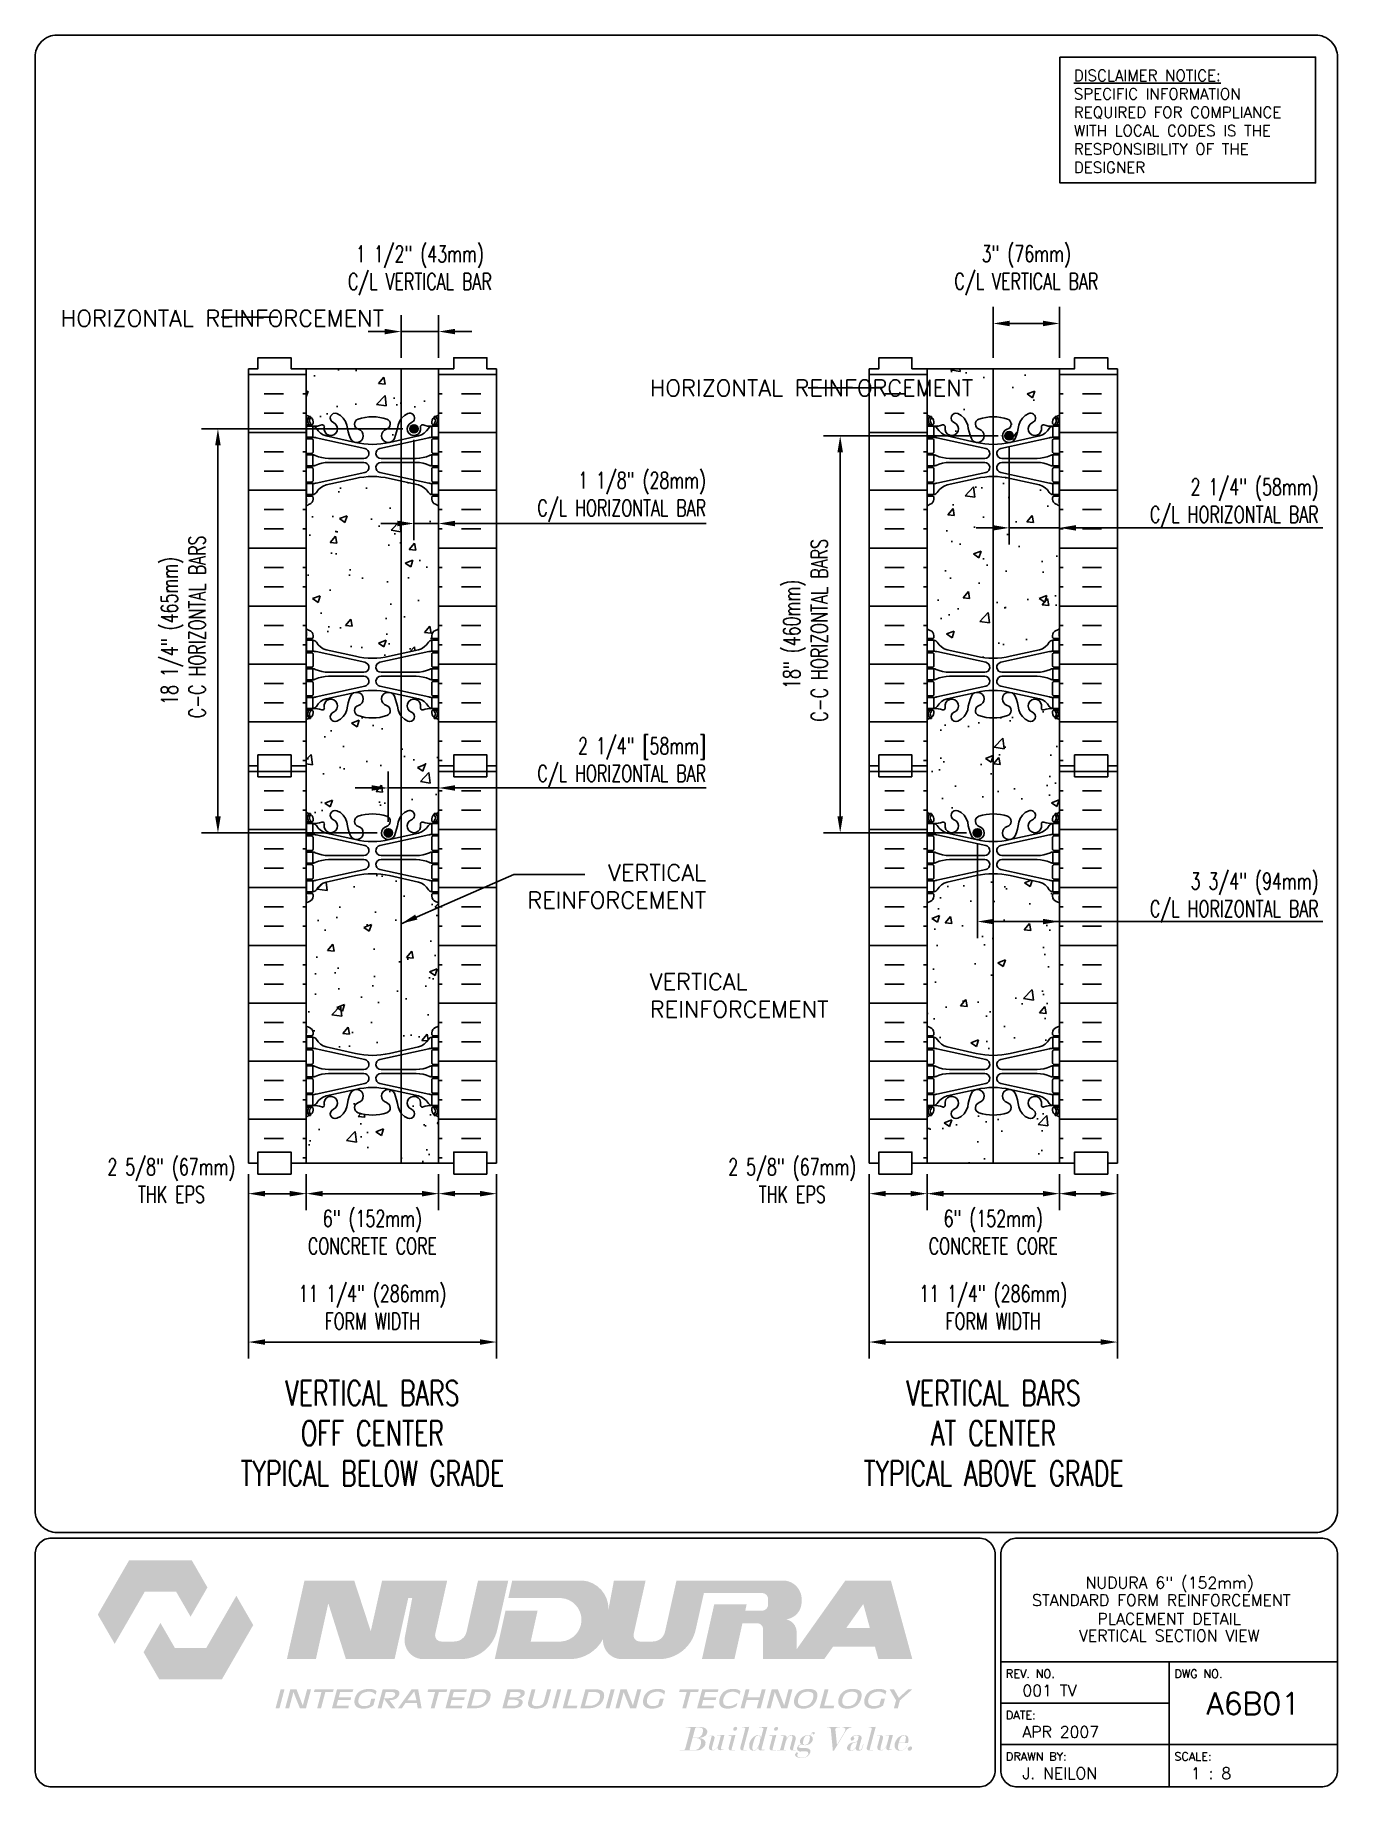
# Paper-space layout 'A6B01' of a CAD drawing. Header units: inches. Extents: x 0.42 to 7.89, y 0.49 to 10.41.
# The model-space entities are those that its viewports show. They can reach past a viewport. Long polylines and large blocks are cut down to what shows.
import ezdxf
from ezdxf.enums import TextEntityAlignment as Align

# ---------------------------------------------------------------- set-up
doc = ezdxf.new("R2010")
doc.units = ezdxf.units.IN
doc.header["$MEASUREMENT"] = 0
doc.linetypes.add('DASHED2', pattern=[0.375, 0.25, -0.125])
for name, color, linetype in [('DIM', 4, 'Continuous'), ('HATCH', 12, 'Continuous'), ('line25', 2, 'Continuous'), ('LINE3', 3, 'Continuous'), ('LINE50', 5, 'Continuous'), ('LINE9', 9, 'Continuous'), ('LOGO', 7, 'Continuous'), ('TBK_LINE65', 3, 'Continuous'), ('TBK_TEXT', 4, 'Continuous'), ('TEXT', 4, 'Continuous'), ('Web_Edge', 9, 'Continuous')]:
    doc.layers.add(name, color=color, linetype=linetype)
doc.layers.add('VP', color=7, linetype='Continuous', plot=False)
doc.layers.get('VP').off()
doc.styles.add('DIM', font='romans.shx', dxfattribs={"width": 0.7})
doc.styles.add('ROMANS', font='romans.shx', dxfattribs={"height": 0.75})
doc.styles.get("Standard").update_dxf_attribs({"font": 'romans.shx', "height": 0.75})
doc.styles.add('Titles', font='romans.shx', dxfattribs={"width": 0.7, "height": 1.125})
doc.dimstyles.new('ext_8', dxfattribs={"dimscale": 8, "dimtxt": 0.09375, "dimasz": 0.09375, "dimexe": 0.09375, "dimexo": 0.0625, "dimgap": 0.0625, "dimtad": 1, "dimdec": 3, "dimzin": 3, "dimdsep": 46, "dimlunit": 4, "dimtxsty": 'DIM', "dimcen": 0.09, "dimdle": 0.09375, "dimclrt": 4, "dimadec": 0, "dimazin": 0, "dimtfac": 1, "dimtdec": 3, "dimtmove": 2, "dimatfit": 3, "dimfxl": 0, "dimfrac": 2, "dimtolj": 1, "dimtzin": 0, "dimarcsym": 0})
doc.dimstyles.new('INT_8', dxfattribs={"dimscale": 8, "dimtxt": 0.09375, "dimasz": 0.09375, "dimexe": 0.09375, "dimexo": 0.0625, "dimgap": 0.0625, "dimtad": 1, "dimdec": 3, "dimzin": 3, "dimdsep": 46, "dimlunit": 4, "dimtxsty": 'DIM', "dimcen": 0.09, "dimdle": 0.09375, "dimse1": 1, "dimclrt": 4, "dimadec": 0, "dimazin": 0, "dimtfac": 1, "dimtdec": 3, "dimtmove": 2, "dimatfit": 3, "dimfxl": 0, "dimfrac": 2, "dimtolj": 1, "dimtzin": 0, "dimarcsym": 0})
pattern_1 = [(50, (0, 0), (3.5863, -0.31376), [0.375, -4.125]), (355, (0, 0), (-0.693757, 3.76096), [0.3, -3.3]), (100.4514, (0.299, -0.026), (2.892544, 3.4472), [0.3187, -3.50571]), (46.1842, (0, 1), (5.336207, -0.827596), [0.5625, -6.1875]), (96.6356, (0.4447, 0.931), (4.67331, 4.87059), [0.47805, -5.25857]), (351.1842, (0, 1), (4.67331, 4.87059), [0.45, -4.95]), (21, (0.5, 0.75), (2.984535, -2.013094), [0.375, -4.125]), (326, (0.5, 0.75), (1.216577, 3.62575), [0.3, -3.3]), (71.4514, (0.7487, 0.5822), (4.20111, 1.612656), [0.3187, -3.50571]), (37.5, (0, 0), (0.0607993, 1.6644693), [0, -3.26, 0, -3.35, 0, -3.3125]), (7.5, (0, 0), (1.315348, 1.972059), [0, -1.91, 0, -3.185, 0, -1.2625]), (327.5, (-1.115, 0), (2.669112, -0.1127744), [0, -1.25, 0, -3.9, 0, -5.175]), (317.5, (-1.615, 0), (2.91593, 0.500525), [0, -1.625, 0, -2.59, 0, -3.675])]

psp = doc.layouts.new('A6B01')

# ---------------------------------------------------------------- texts
at = {"layer": 'TBK_TEXT', "color": 7, "style": 'ROMANS'}
for s, p in [('REV. NO.', (5.9215, 1.107)), ('DWG NO.', (6.876, 1.107)), ('DATE:', (5.9215, 0.8726)), ('DRAWN BY:', (5.9215, 0.6382)), ('SCALE:', (6.876, 0.6382))]:
    psp.add_text(s, height=0.04688, dxfattribs=at).set_placement(p)
at = {"layer": 'TEXT', "insert": (6.3065, 10.2161), "char_height": 0.0625, "width": 1.41371, "attachment_point": 1, "style": 'ROMANS'}
psp.add_mtext('{\\Fromans.shx|c1;\\LDISCLAIMER NOTICE:\\l\\PSPECIFIC INFORMATION REQUIRED FOR COMPLIANCE WITH LOCAL CODES IS THE RESPONSIBILITY OF THE DESIGNER}', dxfattribs=at)

msp = doc.modelspace()

# ---------------------------------------------------------------- texts
at = {"layer": 'DIM', "style": 'Titles', "width": 0.7}
for s, p in [('VERTICAL BARS', (143.43, 207.5357)), ('VERTICAL BARS', (171.5898, 207.5357)), ('OFF CENTER', (143.43, 205.7143)), ('AT CENTER', (171.5898, 205.7143)), ('TYPICAL BELOW GRADE', (143.43, 203.8928)), ('TYPICAL ABOVE GRADE', (171.5898, 203.8928))]:
    msp.add_text(s, height=1.125, dxfattribs=at).set_placement(p, align=Align.CENTER)
at = {"layer": 'DIM', "color": 4, "char_height": 0.75, "style": 'DIM'}
for s, insert, attachment_point in [('\\A1;1 1/2" (43mm)\\PC/L VERTICAL BAR', (145.5809, 258.9727), 5), ('\\A1;3" (76mm)\\PC/L VERTICAL BAR', (173.075, 258.9832), 5), ('\\A1;1 1/8" (28mm)\\PC/L HORIZONTAL BAR', (158.5573, 248.7111), 6), ('\\A1;2 1/4" (58mm)\\PC/L HORIZONTAL BAR', (186.3253, 248.4142), 6), ('\\A1;2 1/4" [58mm]\\PC/L HORIZONTAL BAR', (158.5573, 236.6776), 6), ('\\A1;3 3/4" (94mm)\\PC/L HORIZONTAL BAR', (186.3253, 230.5467), 6), ('\\A1;2 5/8" (67mm)\\PTHK EPS', (134.3186, 217.7213), 5), ('\\A1;2 5/8" (67mm)\\PTHK EPS', (162.4636, 217.7213), 5), ('\\A1;6" (152mm)\\PCONCRETE CORE', (143.43, 215.3831), 5), ('\\A1;6" (152mm)\\PCONCRETE CORE', (171.575, 215.3831), 5), ('\\A1;11 1/4" (286mm)\\PFORM WIDTH', (143.43, 211.9791), 5), ('\\A1;11 1/4" (286mm)\\PFORM WIDTH', (171.575, 211.9791), 5)]:
    msp.add_mtext(s, dxfattribs=dict(at, insert=insert, attachment_point=attachment_point))
at = {"layer": 'TEXT', "char_height": 0.75, "width": 15.763746}
for s, insert, attachment_point in [('HORIZONTAL REINFORCEMENT', (129.2993, 257.1807), 1), ('HORIZONTAL REINFORCEMENT', (156.0071, 254.0227), 1), ('VERTICAL\\PREINFORCEMENT', (158.5573, 232.057), 3), ('VERTICAL\\PREINFORCEMENT', (156.0071, 227.1135), 1)]:
    msp.add_mtext(s, dxfattribs=dict(at, insert=insert, attachment_point=attachment_point))

# ---------------------------------------------------------------- blocks, each defined once
blk = doc.blocks.new('TITLEBLOCK-Tag')
at = {"style": 'ROMANS'}
for tag, height, p in [('TITLE_LINE_1', 0.065, (0.927, -0.1328)), ('TITLE_LINE_2', 0.065, (0.9294, -0.2258)), ('CENTRE-LINE-3', 0.065, (0.927, -0.3246)), ('TITLE_LINE_4', 0.065, (0.927, -0.4299)), ('TITLE_LINE_5', 0.065, (0.927, -0.526)), ('DWG', 0.125, (1.4043, -0.9102))]:
    blk.add_attdef(tag, text='', height=height, dxfattribs=at).set_placement(p, align=Align.MIDDLE_CENTER)
for tag, p in [('LATEST_REVISION', (0.0954, -0.8366)), ('REVISION_DATE', (0.0954, -1.071)), ('DRAWN_BY', (0.0954, -1.3053)), ('SCALE', (1.0499, -1.3053))]:
    blk.add_attdef(tag, text='', height=0.065, dxfattribs=at).set_placement(p, align=Align.MIDDLE_LEFT)
blk = doc.blocks.new('*D3')
at = {"layer": 'Defpoints', "color": 0}
for p in [(145.315, 251.796), (136.427, 233.483), (144.148, 233.483)]:
    blk.add_point(p, dxfattribs=at)
at = {"layer": 'DIM', "color": 0, "lineweight": -2}
for p, q in [((144.815, 251.796), (135.677, 251.796)), ((136.427, 251.046), (136.427, 234.233)), ((143.648, 233.483), (135.677, 233.483))]:
    blk.add_line(p, q, dxfattribs=at)
at = {"layer": 'DIM', "color": 0}
for points in [[(136.302, 251.046), (136.552, 251.046), (136.427, 251.796)], [(136.302, 234.233), (136.552, 234.233), (136.427, 233.483)]]:
    blk.add_solid(points, dxfattribs=at)
at = {"layer": 'DIM', "color": 4, "insert": (134.856, 242.64), "char_height": 0.75, "attachment_point": 5, "rotation": 90, "style": 'DIM'}
blk.add_mtext('\\A1;18 1/4" (465mm)\\P C-C HORIZONTAL BARS', dxfattribs=at)
blk = doc.blocks.new('*D4')
at = {"layer": 'Defpoints', "color": 0}
for p in [(172.293, 251.483), (164.636, 233.483), (170.856, 233.483)]:
    blk.add_point(p, dxfattribs=at)
at = {"layer": 'DIM', "color": 0, "lineweight": -2}
for p, q in [((171.793, 251.483), (163.886, 251.483)), ((164.636, 250.733), (164.636, 234.233)), ((170.356, 233.483), (163.886, 233.483))]:
    blk.add_line(p, q, dxfattribs=at)
at = {"layer": 'DIM', "color": 0}
for points in [[(164.511, 250.733), (164.761, 250.733), (164.636, 251.483)], [(164.511, 234.233), (164.761, 234.233), (164.636, 233.483)]]:
    blk.add_solid(points, dxfattribs=at)
at = {"layer": 'DIM', "color": 4, "insert": (163.065, 242.483), "char_height": 0.75, "attachment_point": 5, "rotation": 90, "style": 'DIM'}
blk.add_mtext('\\A1;18" (460mm)\\P C-C HORIZONTAL BARS', dxfattribs=at)

# ---------------------------------------------------------------- dimensions: what is measured, and where the dimension line sits
at = {"layer": 'DIM'}
for base, p1, p2, text, picture, middle in [((136.427, 233.4834), (145.315, 251.7958), (144.1485, 233.4834), '18 1/4" (465mm)\\P C-C HORIZONTAL BARS', '*D3', (134.8556, 242.6396)), ((164.636, 233.4834), (172.2934, 251.4834), (170.8565, 233.4834), '18" (460mm)\\P C-C HORIZONTAL BARS', '*D4', (163.0646, 242.4834))]:
    dim = msp.add_linear_dim(base=base, p1=p1, p2=p2, angle=90, text=text, dimstyle='ext_8', dxfattribs=at)
    dim.commit()
    dim.dimension.update_dxf_attribs({"geometry": picture, "text_midpoint": middle})

# ---------------------------------------------------------------- hatches: boundary and pattern name
at = {"layer": 'HATCH'}
h = msp.add_hatch(dxfattribs=at)
h.set_pattern_fill('INSUL', color=256, scale=7, style=0)
h.set_pattern_definition([(0, (-2785.7316, -160.492), (0, 2.625), []), (0, (-2785.7316, -159.617), (0, 2.625), [0.875, -0.875]), (0, (-2785.7316, -158.742), (0, 2.625), [0.875, -0.875])])
h.paths.add_polyline_path([(137.805, 236.5176), (138.2425, 236.5176), (138.2425, 237.0176), (139.7425, 237.0176), (139.7425, 236.5176), (140.43, 236.5176), (140.43, 254.5176), (139.7425, 254.5176), (139.7425, 255.0176), (138.2425, 255.0176), (138.2425, 254.5176), (137.805, 254.5176)])
h = msp.add_hatch(dxfattribs=at)
h.set_pattern_fill('INSUL', color=256, scale=7, style=0)
h.set_pattern_definition([(180, (3072.5916, -160.492), (0, 2.625), []), (180, (3072.5916, -159.617), (0, 2.625), [0.875, -0.875]), (180, (3072.5916, -158.742), (0, 2.625), [0.875, -0.875])])
h.paths.add_polyline_path([(149.055, 236.5176), (148.6175, 236.5176), (148.6175, 237.0176), (147.1175, 237.0176), (147.1175, 236.5176), (146.43, 236.5176), (146.43, 254.5176), (147.1175, 254.5176), (147.1175, 255.0176), (148.6175, 255.0176), (148.6175, 254.5176), (149.055, 254.5176)])
h = msp.add_hatch(dxfattribs=at)
h.set_pattern_fill('INSUL', color=256, scale=7, style=0)
h.set_pattern_definition([(0, (-2757.5866, -160.492), (0, 2.625), []), (0, (-2757.5866, -159.617), (0, 2.625), [0.875, -0.875]), (0, (-2757.5866, -158.742), (0, 2.625), [0.875, -0.875])])
h.paths.add_polyline_path([(165.95, 236.5176), (166.3875, 236.5176), (166.3875, 237.0176), (167.8875, 237.0176), (167.8875, 236.5176), (168.575, 236.5176), (168.575, 254.5176), (167.8875, 254.5176), (167.8875, 255.0176), (166.3875, 255.0176), (166.3875, 254.5176), (165.95, 254.5176)])
h = msp.add_hatch(dxfattribs=at)
h.set_pattern_fill('INSUL', color=256, scale=7, style=0)
h.set_pattern_definition([(180, (3100.7365, -160.492), (0, 2.625), []), (180, (3100.7365, -159.617), (0, 2.625), [0.875, -0.875]), (180, (3100.7365, -158.742), (0, 2.625), [0.875, -0.875])])
h.paths.add_polyline_path([(177.2, 236.5176), (176.7625, 236.5176), (176.7625, 237.0176), (175.2625, 237.0176), (175.2625, 236.5176), (174.575, 236.5176), (174.575, 254.5176), (175.2625, 254.5176), (175.2625, 255.0176), (176.7625, 255.0176), (176.7625, 254.5176), (177.2, 254.5176)])
h = msp.add_hatch(dxfattribs=at)
h.set_pattern_fill('AR-CONC', color=256, scale=0.5)
h.set_pattern_definition(pattern_1)
h.paths.add_polyline_path([(146.43, 254.5176), (140.43, 254.5176), (140.43, 252.4286, 0.0643976), (140.54, 252.3626), (140.63, 252.3626), (140.63, 252.3209, -0.2490694), (140.74, 252.1138), (140.74, 252.0463, -0.4142136), (140.6775, 251.9838), (140.63, 251.9838), (140.63, 251.9138), (140.735, 251.9138, 0.1004604), (141.1287, 251.9709, -0.6014354), (141.2482, 251.866, 2.1820948), (141.6583, 252.079, -1), (141.8217, 252.4875, -0.2443795), (142.2701, 251.9667, 0.0531565), (142.4359, 251.3526, 0.2232531), (142.6363, 251.1878), (142.6559, 251.1835, 0.9554716), (142.7942, 251.7769, -0.7355925), (142.7814, 252.235, -0.0827551), (143.43, 252.3431, -0.0827551), (144.0786, 252.235, -0.7355925), (144.0658, 251.7769, 0.9554716), (144.2041, 251.1835), (144.2237, 251.1878, 0.2232531), (144.424, 251.3526, 0.0531565), (144.5899, 251.9667, -0.2443795), (145.0383, 252.4875, -1), (145.2017, 252.079, 2.1820948), (145.6118, 251.866, -0.6014354), (145.7313, 251.9709, 0.1004604), (146.125, 251.9138), (146.23, 251.9138), (146.23, 251.9838), (146.1825, 251.9838, -0.4142136), (146.12, 252.0463), (146.12, 252.1138, -0.2490694), (146.23, 252.3209), (146.23, 252.3626), (146.32, 252.3626, 0.0643976), (146.43, 252.4286)])
h.paths.add_polyline_path([(146.43, 248.299, 0.0824146), (146.2866, 248.3781, -0.3178372), (146.12, 248.6138), (146.12, 248.6813, -0.4142136), (146.1825, 248.7438), (146.23, 248.7438), (146.23, 248.8138), (146.125, 248.8138, -0.1889729), (145.9691, 248.9086, 0.1963228), (145.52, 249.2549), (144.1981, 249.5454, 0.0577947), (143.43, 249.6345, 0.0577947), (142.6618, 249.5454), (141.34, 249.2549, 0.1963228), (140.8909, 248.9086, -0.1889729), (140.735, 248.8138), (140.63, 248.8138), (140.63, 248.7438), (140.6775, 248.7438, -0.4142136), (140.74, 248.6813), (140.74, 248.6138, -0.3178372), (140.5733, 248.3781, 0.0824146), (140.43, 248.299), (140.43, 242.7362, 0.0824146), (140.5733, 242.6571, -0.3178372), (140.74, 242.4214), (140.74, 242.3539, -0.4142136), (140.6775, 242.2914), (140.63, 242.2914), (140.63, 242.2214), (140.735, 242.2214, -0.1889729), (140.8909, 242.1266, 0.1963228), (141.34, 241.7803), (142.6618, 241.4898, 0.0577947), (143.43, 241.4007, 0.0577947), (144.1981, 241.4898), (145.52, 241.7803, 0.1963228), (145.9691, 242.1266, -0.1889729), (146.125, 242.2214), (146.23, 242.2214), (146.23, 242.2914), (146.1825, 242.2914, -0.4142136), (146.12, 242.3539), (146.12, 242.4214, -0.3178372), (146.2866, 242.6571, 0.0824146), (146.43, 242.7362)])
h.paths.add_polyline_path([(146.43, 238.6066, 0.0643976), (146.32, 238.6726), (146.23, 238.6726), (146.23, 238.7143, -0.2490694), (146.12, 238.9214), (146.12, 238.9889, -0.4142136), (146.1825, 239.0514), (146.23, 239.0514), (146.23, 239.1214), (146.125, 239.1214, 0.1004604), (145.7313, 239.0643, -0.6014354), (145.6118, 239.1691, 2.1820948), (145.2017, 238.9562, -1), (145.0383, 238.5477, -0.2443795), (144.5899, 239.0685, 0.0531565), (144.424, 239.6826, 0.2232531), (144.2237, 239.8474), (144.2041, 239.8517, 0.9554716), (144.0658, 239.2582, -0.7355925), (144.0786, 238.8002, -0.0827551), (143.43, 238.6921, -0.0827551), (142.7814, 238.8002, -0.7355925), (142.7942, 239.2582, 0.9554716), (142.6559, 239.8517), (142.6363, 239.8474, 0.2232531), (142.4359, 239.6826, 0.0531565), (142.2701, 239.0685, -0.2443795), (141.8217, 238.5477, -1), (141.6583, 238.9562, 2.1820948), (141.2482, 239.1691, -0.6014354), (141.1287, 239.0643, 0.1004604), (140.735, 239.1214), (140.63, 239.1214), (140.63, 239.0514), (140.6775, 239.0514, -0.4142136), (140.74, 238.9889), (140.74, 238.9214, -0.2490694), (140.63, 238.7143), (140.63, 238.6726), (140.54, 238.6726, 0.0643976), (140.43, 238.6066), (140.43, 236.5176), (140.43, 234.4286, 0.0643976), (140.54, 234.3626), (140.63, 234.3626), (140.63, 234.3209, -0.2490694), (140.74, 234.1138), (140.74, 234.0463, -0.4142136), (140.6775, 233.9838), (140.63, 233.9838), (140.63, 233.9138), (140.735, 233.9138, 0.1004604), (141.1287, 233.9709, -0.6014354), (141.2482, 233.866, 2.1820948), (141.6583, 234.079, -1), (141.8217, 234.4875, -0.2443795), (142.2701, 233.9667, 0.0531565), (142.4359, 233.3526, 0.2232531), (142.6363, 233.1878), (142.6559, 233.1835, 0.9554716), (142.7942, 233.7769, -0.7355925), (142.7814, 234.235, -0.0827551), (143.43, 234.3431, -0.0827551), (144.0786, 234.235, -0.7355925), (144.0658, 233.7769, 0.9554716), (144.2041, 233.1835), (144.2237, 233.1878, 0.2232531), (144.424, 233.3526, 0.0531565), (144.5899, 233.9667, -0.2443795), (145.0383, 234.4875, -1), (145.2017, 234.079, 2.1820948), (145.6118, 233.866, -0.6014354), (145.7313, 233.9709, 0.1004604), (146.125, 233.9138), (146.23, 233.9138), (146.23, 233.9838), (146.1825, 233.9838, -0.4142136), (146.12, 234.0463), (146.12, 234.1138, -0.2490694), (146.23, 234.3209), (146.23, 234.3626), (146.32, 234.3626, 0.0643976), (146.43, 234.4286), (146.43, 236.5176)])
h.paths.add_polyline_path([(146.43, 230.299, 0.0824146), (146.2866, 230.3781, -0.3178372), (146.12, 230.6138), (146.12, 230.6813, -0.4142136), (146.1825, 230.7438), (146.23, 230.7438), (146.23, 230.8138), (146.125, 230.8138, -0.1889729), (145.9691, 230.9086, 0.1963228), (145.52, 231.2549), (144.1981, 231.5454, 0.0577947), (143.43, 231.6345, 0.0577947), (142.6618, 231.5454), (141.34, 231.2549, 0.1963228), (140.8909, 230.9086, -0.1889729), (140.735, 230.8138), (140.63, 230.8138), (140.63, 230.7438), (140.6775, 230.7438, -0.4142136), (140.74, 230.6813), (140.74, 230.6138, -0.3178372), (140.5733, 230.3781, 0.0824146), (140.43, 230.299), (140.43, 224.7362, 0.0824146), (140.5733, 224.6571, -0.3178372), (140.74, 224.4214), (140.74, 224.3539, -0.4142136), (140.6775, 224.2914), (140.63, 224.2914), (140.63, 224.2214), (140.735, 224.2214, -0.1889729), (140.8909, 224.1266, 0.1963228), (141.34, 223.7803), (142.6618, 223.4898, 0.0577947), (143.43, 223.4007, 0.0577947), (144.1981, 223.4898), (145.52, 223.7803, 0.1963228), (145.9691, 224.1266, -0.1889729), (146.125, 224.2214), (146.23, 224.2214), (146.23, 224.2914), (146.1825, 224.2914, -0.4142136), (146.12, 224.3539), (146.12, 224.4214, -0.3178372), (146.2866, 224.6571, 0.0824146), (146.43, 224.7362)])
h.paths.add_polyline_path([(146.43, 220.6066, 0.0643976), (146.32, 220.6726), (146.23, 220.6726), (146.23, 220.7143, -0.2490694), (146.12, 220.9214), (146.12, 220.9889, -0.4142136), (146.1825, 221.0514), (146.23, 221.0514), (146.23, 221.1214), (146.125, 221.1214, 0.1004604), (145.7313, 221.0643, -0.6014354), (145.6118, 221.1691, 2.1820948), (145.2017, 220.9562, -1), (145.0383, 220.5477, -0.2443795), (144.5899, 221.0685, 0.0531565), (144.424, 221.6826, 0.2232531), (144.2237, 221.8474), (144.2041, 221.8517, 0.9554716), (144.0658, 221.2582, -0.7355925), (144.0786, 220.8002, -0.0827551), (143.43, 220.6921, -0.0827551), (142.7814, 220.8002, -0.7355925), (142.7942, 221.2582, 0.9554716), (142.6559, 221.8517), (142.6363, 221.8474, 0.2232531), (142.4359, 221.6826, 0.0531565), (142.2701, 221.0685, -0.2443795), (141.8217, 220.5477, -1), (141.6583, 220.9562, 2.1820948), (141.2482, 221.1691, -0.6014354), (141.1287, 221.0643, 0.1004604), (140.735, 221.1214), (140.63, 221.1214), (140.63, 221.0514), (140.6775, 221.0514, -0.4142136), (140.74, 220.9889), (140.74, 220.9214, -0.2490694), (140.63, 220.7143), (140.63, 220.6726), (140.54, 220.6726, 0.0643976), (140.43, 220.6066), (140.43, 218.5176), (146.43, 218.5176)])
h = msp.add_hatch(dxfattribs=at)
h.set_pattern_fill('AR-CONC', color=256, scale=0.5)
h.set_pattern_definition(pattern_1)
h.paths.add_polyline_path([(174.575, 254.5176), (168.575, 254.5176), (168.575, 252.4286, 0.0643976), (168.685, 252.3626), (168.775, 252.3626), (168.775, 252.3209, -0.2490694), (168.885, 252.1138), (168.885, 252.0463, -0.4142136), (168.8225, 251.9838), (168.775, 251.9838), (168.775, 251.9138), (168.88, 251.9138, 0.1004604), (169.2737, 251.9709, -0.6014354), (169.3932, 251.866, 2.1820948), (169.8032, 252.079, -1), (169.9667, 252.4875, -0.2443795), (170.4151, 251.9667, 0.0531565), (170.5809, 251.3526, 0.2232531), (170.7813, 251.1878), (170.8009, 251.1835, 0.9554716), (170.9392, 251.7769, -0.7355925), (170.9264, 252.235, -0.0827551), (171.575, 252.3431, -0.0827551), (172.2236, 252.235, -0.7355925), (172.2108, 251.7769, 0.9554716), (172.3491, 251.1835), (172.3687, 251.1878, 0.2232531), (172.569, 251.3526, 0.0531565), (172.7348, 251.9667, -0.2443795), (173.1832, 252.4875, -1), (173.3467, 252.079, 2.1820948), (173.7568, 251.866, -0.6014354), (173.8763, 251.9709, 0.1004604), (174.27, 251.9138), (174.375, 251.9138), (174.375, 251.9838), (174.3275, 251.9838, -0.4142136), (174.265, 252.0463), (174.265, 252.1138, -0.2490694), (174.375, 252.3209), (174.375, 252.3626), (174.465, 252.3626, 0.0643976), (174.575, 252.4286)])
h.paths.add_polyline_path([(174.575, 248.299, 0.0824146), (174.4316, 248.3781, -0.3178372), (174.265, 248.6138), (174.265, 248.6813, -0.4142136), (174.3275, 248.7438), (174.375, 248.7438), (174.375, 248.8138), (174.27, 248.8138, -0.1889729), (174.1141, 248.9086, 0.1963228), (173.665, 249.2549), (172.3431, 249.5454, 0.0577947), (171.575, 249.6345, 0.0577947), (170.8068, 249.5454), (169.485, 249.2549, 0.1963228), (169.0358, 248.9086, -0.1889729), (168.88, 248.8138), (168.775, 248.8138), (168.775, 248.7438), (168.8225, 248.7438, -0.4142136), (168.885, 248.6813), (168.885, 248.6138, -0.3178372), (168.7183, 248.3781, 0.0824146), (168.575, 248.299), (168.575, 242.7362, 0.0824146), (168.7183, 242.6571, -0.3178372), (168.885, 242.4214), (168.885, 242.3539, -0.4142136), (168.8225, 242.2914), (168.775, 242.2914), (168.775, 242.2214), (168.88, 242.2214, -0.1889729), (169.0358, 242.1266, 0.1963228), (169.485, 241.7803), (170.8068, 241.4898, 0.0577947), (171.575, 241.4007, 0.0577947), (172.3431, 241.4898), (173.665, 241.7803, 0.1963228), (174.1141, 242.1266, -0.1889729), (174.27, 242.2214), (174.375, 242.2214), (174.375, 242.2914), (174.3275, 242.2914, -0.4142136), (174.265, 242.3539), (174.265, 242.4214, -0.3178372), (174.4316, 242.6571, 0.0824146), (174.575, 242.7362)])
h.paths.add_polyline_path([(174.575, 238.6066, 0.0643976), (174.465, 238.6726), (174.375, 238.6726), (174.375, 238.7143, -0.2490694), (174.265, 238.9214), (174.265, 238.9889, -0.4142136), (174.3275, 239.0514), (174.375, 239.0514), (174.375, 239.1214), (174.27, 239.1214, 0.1004604), (173.8763, 239.0643, -0.6014354), (173.7568, 239.1691, 2.1820948), (173.3467, 238.9562, -1), (173.1832, 238.5477, -0.2443795), (172.7348, 239.0685, 0.0531565), (172.569, 239.6826, 0.2232531), (172.3687, 239.8474), (172.3491, 239.8517, 0.9554716), (172.2108, 239.2582, -0.7355925), (172.2236, 238.8002, -0.0827551), (171.575, 238.6921, -0.0827551), (170.9264, 238.8002, -0.7355925), (170.9392, 239.2582, 0.9554716), (170.8009, 239.8517), (170.7813, 239.8474, 0.2232531), (170.5809, 239.6826, 0.0531565), (170.4151, 239.0685, -0.2443795), (169.9667, 238.5477, -1), (169.8032, 238.9562, 2.1820948), (169.3932, 239.1691, -0.6014354), (169.2737, 239.0643, 0.1004604), (168.88, 239.1214), (168.775, 239.1214), (168.775, 239.0514), (168.8225, 239.0514, -0.4142136), (168.885, 238.9889), (168.885, 238.9214, -0.2490694), (168.775, 238.7143), (168.775, 238.6726), (168.685, 238.6726, 0.0643976), (168.575, 238.6066), (168.575, 236.5176), (168.575, 234.4286, 0.0643976), (168.685, 234.3626), (168.775, 234.3626), (168.775, 234.3209, -0.2490694), (168.885, 234.1138), (168.885, 234.0463, -0.4142136), (168.8225, 233.9838), (168.775, 233.9838), (168.775, 233.9138), (168.88, 233.9138, 0.1004604), (169.2737, 233.9709, -0.6014354), (169.3932, 233.866, 2.1820948), (169.8032, 234.079, -1), (169.9667, 234.4875, -0.2443795), (170.4151, 233.9667, 0.0531565), (170.5809, 233.3526, 0.2232531), (170.7813, 233.1878), (170.8009, 233.1835, 0.9554716), (170.9392, 233.7769, -0.7355925), (170.9264, 234.235, -0.0827551), (171.575, 234.3431, -0.0827551), (172.2236, 234.235, -0.7355925), (172.2108, 233.7769, 0.9554716), (172.3491, 233.1835), (172.3687, 233.1878, 0.2232531), (172.569, 233.3526, 0.0531565), (172.7348, 233.9667, -0.2443795), (173.1832, 234.4875, -1), (173.3467, 234.079, 2.1820948), (173.7568, 233.866, -0.6014354), (173.8763, 233.9709, 0.1004604), (174.27, 233.9138), (174.375, 233.9138), (174.375, 233.9838), (174.3275, 233.9838, -0.4142136), (174.265, 234.0463), (174.265, 234.1138, -0.2490694), (174.375, 234.3209), (174.375, 234.3626), (174.465, 234.3626, 0.0643976), (174.575, 234.4286), (174.575, 236.5176)])
h.paths.add_polyline_path([(174.575, 230.299, 0.0824146), (174.4316, 230.3781, -0.3178372), (174.265, 230.6138), (174.265, 230.6813, -0.4142136), (174.3275, 230.7438), (174.375, 230.7438), (174.375, 230.8138), (174.27, 230.8138, -0.1889729), (174.1141, 230.9086, 0.1963228), (173.665, 231.2549), (172.3431, 231.5454, 0.0577947), (171.575, 231.6345, 0.0577947), (170.8068, 231.5454), (169.485, 231.2549, 0.1963228), (169.0358, 230.9086, -0.1889729), (168.88, 230.8138), (168.775, 230.8138), (168.775, 230.7438), (168.8225, 230.7438, -0.4142136), (168.885, 230.6813), (168.885, 230.6138, -0.3178372), (168.7183, 230.3781, 0.0824146), (168.575, 230.299), (168.575, 224.7362, 0.0824146), (168.7183, 224.6571, -0.3178372), (168.885, 224.4214), (168.885, 224.3539, -0.4142136), (168.8225, 224.2914), (168.775, 224.2914), (168.775, 224.2214), (168.88, 224.2214, -0.1889729), (169.0358, 224.1266, 0.1963228), (169.485, 223.7803), (170.8068, 223.4898, 0.0577947), (171.575, 223.4007, 0.0577947), (172.3431, 223.4898), (173.665, 223.7803, 0.1963228), (174.1141, 224.1266, -0.1889729), (174.27, 224.2214), (174.375, 224.2214), (174.375, 224.2914), (174.3275, 224.2914, -0.4142136), (174.265, 224.3539), (174.265, 224.4214, -0.3178372), (174.4316, 224.6571, 0.0824146), (174.575, 224.7362)])
h.paths.add_polyline_path([(174.575, 220.6066, 0.0643976), (174.465, 220.6726), (174.375, 220.6726), (174.375, 220.7143, -0.2490694), (174.265, 220.9214), (174.265, 220.9889, -0.4142136), (174.3275, 221.0514), (174.375, 221.0514), (174.375, 221.1214), (174.27, 221.1214, 0.1004604), (173.8763, 221.0643, -0.6014354), (173.7568, 221.1691, 2.1820948), (173.3467, 220.9562, -1), (173.1832, 220.5477, -0.2443795), (172.7348, 221.0685, 0.0531565), (172.569, 221.6826, 0.2232531), (172.3687, 221.8474), (172.3491, 221.8517, 0.9554716), (172.2108, 221.2582, -0.7355925), (172.2236, 220.8002, -0.0827551), (171.575, 220.6921, -0.0827551), (170.9264, 220.8002, -0.7355925), (170.9392, 221.2582, 0.9554716), (170.8009, 221.8517), (170.7813, 221.8474, 0.2232531), (170.5809, 221.6826, 0.0531565), (170.4151, 221.0685, -0.2443795), (169.9667, 220.5477, -1), (169.8032, 220.9562, 2.1820948), (169.3932, 221.1691, -0.6014354), (169.2737, 221.0643, 0.1004604), (168.88, 221.1214), (168.775, 221.1214), (168.775, 221.0514), (168.8225, 221.0514, -0.4142136), (168.885, 220.9889), (168.885, 220.9214, -0.2490694), (168.775, 220.7143), (168.775, 220.6726), (168.685, 220.6726, 0.0643976), (168.575, 220.6066), (168.575, 218.5176), (174.575, 218.5176)])
h = msp.add_hatch(dxfattribs=at)
h.set_pattern_fill('INSUL', color=256, scale=7, style=0)
h.set_pattern_definition([(0, (-2785.7316, -178.492), (0, 2.625), []), (0, (-2785.7316, -177.617), (0, 2.625), [0.875, -0.875]), (0, (-2785.7316, -176.742), (0, 2.625), [0.875, -0.875])])
h.paths.add_polyline_path([(137.805, 218.5176), (138.2425, 218.5176), (138.2425, 219.0176), (139.7425, 219.0176), (139.7425, 218.5176), (140.43, 218.5176), (140.43, 236.5176), (139.7425, 236.5176), (139.7425, 237.0176), (138.2425, 237.0176), (138.2425, 236.5176), (137.805, 236.5176)])
h = msp.add_hatch(dxfattribs=at)
h.set_pattern_fill('INSUL', color=256, scale=7, style=0)
h.set_pattern_definition([(180, (3072.5916, -178.492), (0, 2.625), []), (180, (3072.5916, -177.617), (0, 2.625), [0.875, -0.875]), (180, (3072.5916, -176.742), (0, 2.625), [0.875, -0.875])])
h.paths.add_polyline_path([(149.055, 218.5176), (148.6175, 218.5176), (148.6175, 219.0176), (147.1175, 219.0176), (147.1175, 218.5176), (146.43, 218.5176), (146.43, 236.5176), (147.1175, 236.5176), (147.1175, 237.0176), (148.6175, 237.0176), (148.6175, 236.5176), (149.055, 236.5176)])
h = msp.add_hatch(dxfattribs=at)
h.set_pattern_fill('INSUL', color=256, scale=7, style=0)
h.set_pattern_definition([(0, (-2757.5866, -178.492), (0, 2.625), []), (0, (-2757.5866, -177.617), (0, 2.625), [0.875, -0.875]), (0, (-2757.5866, -176.742), (0, 2.625), [0.875, -0.875])])
h.paths.add_polyline_path([(165.95, 218.5176), (166.3875, 218.5176), (166.3875, 219.0176), (167.8875, 219.0176), (167.8875, 218.5176), (168.575, 218.5176), (168.575, 236.5176), (167.8875, 236.5176), (167.8875, 237.0176), (166.3875, 237.0176), (166.3875, 236.5176), (165.95, 236.5176)])
h = msp.add_hatch(dxfattribs=at)
h.set_pattern_fill('INSUL', color=256, scale=7, style=0)
h.set_pattern_definition([(180, (3100.7365, -178.492), (0, 2.625), []), (180, (3100.7365, -177.617), (0, 2.625), [0.875, -0.875]), (180, (3100.7365, -176.742), (0, 2.625), [0.875, -0.875])])
h.paths.add_polyline_path([(177.2, 218.5176), (176.7625, 218.5176), (176.7625, 219.0176), (175.2625, 219.0176), (175.2625, 218.5176), (174.575, 218.5176), (174.575, 236.5176), (175.2625, 236.5176), (175.2625, 237.0176), (176.7625, 237.0176), (176.7625, 236.5176), (177.2, 236.5176)])
at = {"layer": 'LINE3'}
for points in [[(145.1275, 251.7958, 1), (145.5025, 251.7958, 1)], [(172.1059, 251.4834, 1), (172.4809, 251.4834, 1)], [(143.961, 233.4834, 1), (144.336, 233.4834, 1)], [(170.669, 233.4834, 1), (171.044, 233.4834, 1)]]:
    msp.add_hatch(color=256, dxfattribs=at).paths.add_polyline_path(points)

# ---------------------------------------------------------------- linework, layer by layer
at = {"layer": 'DIM'}
for p, q in [((171.575, 255.0176), (171.575, 257.3218)), ((174.575, 255.0176), (174.575, 257.3218)), ((144.7317, 255.0176), (144.7317, 256.9549)), ((146.43, 255.0176), (146.43, 256.9549)), ((172.325, 256.5718), (173.825, 256.5718)), ((143.9817, 256.2049), (143.2317, 256.2049)), ((144.7317, 256.2049), (146.43, 256.2049)), ((147.18, 256.2049), (147.93, 256.2049)), ((145.315, 251.2958), (145.315, 246.755)), ((172.2934, 250.9834), (172.2934, 246.558)), ((144.565, 247.505), (143.815, 247.505)), ((146.43, 247.505), (145.315, 247.505)), ((147.18, 247.505), (158.5573, 247.505)), ((171.5434, 247.308), (170.7934, 247.308)), ((174.575, 247.308), (172.2934, 247.308)), ((175.325, 247.308), (186.5108, 247.308)), ((144.1485, 233.9834), (144.1485, 236.2692)), ((143.3985, 235.5192), (142.6485, 235.5192)), ((146.43, 235.5192), (144.1485, 235.5192)), ((147.18, 235.5192), (158.5573, 235.5192)), ((170.8565, 232.9834), (170.8565, 228.715)), ((186.5108, 229.465), (171.6065, 229.465)), ((137.805, 218.0176), (137.805, 216.3824)), ((137.805, 218.0176), (137.805, 209.6576)), ((140.43, 218.0176), (140.43, 216.3824)), ((140.43, 218.0176), (140.43, 216.3824)), ((146.43, 218.0176), (146.43, 216.3824)), ((146.43, 218.0176), (146.43, 216.3824)), ((149.055, 218.0176), (149.055, 216.3824)), ((149.055, 218.0176), (149.055, 209.6576)), ((165.95, 218.0176), (165.95, 209.6576)), ((165.95, 218.0176), (165.95, 216.3824)), ((168.575, 218.0176), (168.575, 216.3824)), ((168.575, 218.0176), (168.575, 216.3824)), ((174.575, 218.0176), (174.575, 216.3824)), ((174.575, 218.0176), (174.575, 216.3824)), ((177.2, 218.0176), (177.2, 209.6576)), ((177.2, 218.0176), (177.2, 216.3824)), ((139.68, 217.1324), (138.555, 217.1324)), ((145.68, 217.1324), (141.18, 217.1324)), ((148.305, 217.1324), (147.18, 217.1324)), ((167.825, 217.1324), (166.7, 217.1324)), ((173.825, 217.1324), (169.325, 217.1324)), ((176.45, 217.1324), (175.325, 217.1324)), ((138.555, 210.4076), (148.305, 210.4076)), ((166.7, 210.4076), (176.45, 210.4076))]:
    msp.add_line(p, q, dxfattribs=at)
for points in [[(172.325, 256.6968), (172.325, 256.4468), (171.575, 256.5718)], [(173.825, 256.6968), (173.825, 256.4468), (174.575, 256.5718)], [(143.9817, 256.3299), (143.9817, 256.0799), (144.7317, 256.2049)], [(147.18, 256.3299), (147.18, 256.0799), (146.43, 256.2049)], [(144.565, 247.63), (144.565, 247.38), (145.315, 247.505)], [(147.18, 247.63), (147.18, 247.38), (146.43, 247.505)], [(171.5434, 247.433), (171.5434, 247.183), (172.2934, 247.308)], [(175.325, 247.433), (175.325, 247.183), (174.575, 247.308)], [(143.3985, 235.6442), (143.3985, 235.3942), (144.1485, 235.5192)], [(147.18, 235.6442), (147.18, 235.3942), (146.43, 235.5192)], [(171.6065, 229.59), (171.6065, 229.34), (170.8565, 229.465)], [(173.825, 229.59), (173.825, 229.34), (174.575, 229.465)], [(138.555, 217.2574), (138.555, 217.0074), (137.805, 217.1324)], [(139.68, 217.2574), (139.68, 217.0074), (140.43, 217.1324)], [(141.18, 217.2574), (141.18, 217.0074), (140.43, 217.1324)], [(145.68, 217.2574), (145.68, 217.0074), (146.43, 217.1324)], [(147.18, 217.2574), (147.18, 217.0074), (146.43, 217.1324)], [(148.305, 217.2574), (148.305, 217.0074), (149.055, 217.1324)], [(166.7, 217.2574), (166.7, 217.0074), (165.95, 217.1324)], [(167.825, 217.2574), (167.825, 217.0074), (168.575, 217.1324)], [(169.325, 217.2574), (169.325, 217.0074), (168.575, 217.1324)], [(173.825, 217.2574), (173.825, 217.0074), (174.575, 217.1324)], [(175.325, 217.2574), (175.325, 217.0074), (174.575, 217.1324)], [(176.45, 217.2574), (176.45, 217.0074), (177.2, 217.1324)], [(138.555, 210.5326), (138.555, 210.2826), (137.805, 210.4076)], [(148.305, 210.5326), (148.305, 210.2826), (149.055, 210.4076)], [(166.7, 210.5326), (166.7, 210.2826), (165.95, 210.4076)], [(176.45, 210.5326), (176.45, 210.2826), (177.2, 210.4076)]]:
    msp.add_solid(points, dxfattribs=at)
at = {"layer": 'HATCH'}
for p, q in [((140.43, 254.5176), (146.43, 254.5176)), ((168.575, 254.5176), (174.575, 254.5176)), ((140.43, 218.5176), (146.43, 218.5176)), ((168.575, 218.5176), (174.575, 218.5176))]:
    msp.add_line(p, q, dxfattribs=at)
at = {"layer": 'line25'}
for p, q in [((140.43, 254.5176), (140.43, 236.5176)), ((146.43, 236.5176), (146.43, 254.5176)), ((168.575, 254.5176), (168.575, 236.5176)), ((174.575, 236.5176), (174.575, 254.5176)), ((140.43, 236.5176), (140.43, 218.5176)), ((146.43, 218.5176), (146.43, 236.5176)), ((168.575, 236.5176), (168.575, 218.5176)), ((174.575, 218.5176), (174.575, 236.5176))]:
    msp.add_line(p, q, dxfattribs=at)
at = {"layer": 'LINE3'}
for p, q in [((144.7317, 254.5176), (144.7317, 218.5176)), ((171.575, 254.5176), (171.575, 218.5176))]:
    msp.add_line(p, q, dxfattribs=at)
for centre in [(145.315, 251.7958), (172.2934, 251.4834), (144.1485, 233.4834), (170.8565, 233.4834)]:
    msp.add_circle(centre, 0.1875, dxfattribs=at)
at = {"layer": 'LINE50'}
for p, q in [((137.805, 236.5176), (137.805, 254.5176)), ((149.055, 236.5176), (149.055, 254.5176)), ((165.95, 236.5176), (165.95, 254.5176)), ((177.2, 236.5176), (177.2, 254.5176)), ((137.805, 218.5176), (137.805, 236.5176)), ((149.055, 218.5176), (149.055, 236.5176)), ((165.95, 218.5176), (165.95, 236.5176)), ((177.2, 218.5176), (177.2, 236.5176))]:
    msp.add_line(p, q, dxfattribs=at)
for points in [[(137.805, 254.5176), (138.2425, 254.5176), (138.2425, 255.0176), (139.7425, 255.0176), (139.7425, 254.5176), (140.43, 254.5176)], [(149.055, 254.5176), (148.6175, 254.5176), (148.6175, 255.0176), (147.1175, 255.0176), (147.1175, 254.5176), (146.43, 254.5176)], [(165.95, 254.5176), (166.3875, 254.5176), (166.3875, 255.0176), (167.8875, 255.0176), (167.8875, 254.5176), (168.575, 254.5176)], [(177.2, 254.5176), (176.7625, 254.5176), (176.7625, 255.0176), (175.2625, 255.0176), (175.2625, 254.5176), (174.575, 254.5176)], [(137.805, 236.5176), (138.2425, 236.5176), (138.2425, 237.0176), (139.7425, 237.0176), (139.7425, 236.5176), (140.43, 236.5176)], [(140.43, 236.5176), (139.7425, 236.5176), (139.7425, 237.0176), (138.2425, 237.0176), (138.2425, 236.5176), (137.805, 236.5176)], [(149.055, 236.5176), (148.6175, 236.5176), (148.6175, 237.0176), (147.1175, 237.0176), (147.1175, 236.5176), (146.43, 236.5176)], [(146.43, 236.5176), (147.1175, 236.5176), (147.1175, 237.0176), (148.6175, 237.0176), (148.6175, 236.5176), (149.055, 236.5176)], [(165.95, 236.5176), (166.3875, 236.5176), (166.3875, 237.0176), (167.8875, 237.0176), (167.8875, 236.5176), (168.575, 236.5176)], [(168.575, 236.5176), (167.8875, 236.5176), (167.8875, 237.0176), (166.3875, 237.0176), (166.3875, 236.5176), (165.95, 236.5176)], [(177.2, 236.5176), (176.7625, 236.5176), (176.7625, 237.0176), (175.2625, 237.0176), (175.2625, 236.5176), (174.575, 236.5176)], [(174.575, 236.5176), (175.2625, 236.5176), (175.2625, 237.0176), (176.7625, 237.0176), (176.7625, 236.5176), (177.2, 236.5176)], [(140.43, 218.5176), (139.7425, 218.5176), (139.7425, 219.0176), (138.2425, 219.0176), (138.2425, 218.5176), (137.805, 218.5176)], [(146.43, 218.5176), (147.1175, 218.5176), (147.1175, 219.0176), (148.6175, 219.0176), (148.6175, 218.5176), (149.055, 218.5176)], [(168.575, 218.5176), (167.8875, 218.5176), (167.8875, 219.0176), (166.3875, 219.0176), (166.3875, 218.5176), (165.95, 218.5176)], [(174.575, 218.5176), (175.2625, 218.5176), (175.2625, 219.0176), (176.7625, 219.0176), (176.7625, 218.5176), (177.2, 218.5176)]]:
    msp.add_lwpolyline(points, dxfattribs=at)
at = {"layer": 'LINE9', "linetype": 'DASHED2', "ltscale": 0.15}
for points in [[(138.2425, 236.5176), (138.2425, 236.5176), (138.2425, 236.0176), (139.7425, 236.0176), (139.7425, 236.5176), (139.7425, 236.5176)], [(147.1175, 236.5176), (147.1175, 236.5176), (147.1175, 236.0176), (148.6175, 236.0176), (148.6175, 236.5176), (148.6175, 236.5176)], [(166.3875, 236.5176), (166.3875, 236.5176), (166.3875, 236.0176), (167.8875, 236.0176), (167.8875, 236.5176), (167.8875, 236.5176)], [(175.2625, 236.5176), (175.2625, 236.5176), (175.2625, 236.0176), (176.7625, 236.0176), (176.7625, 236.5176), (176.7625, 236.5176)], [(138.2425, 218.5176), (138.2425, 218.5176), (138.2425, 218.0176), (139.7425, 218.0176), (139.7425, 218.5176), (139.7425, 218.5176)], [(147.1175, 218.5176), (147.1175, 218.5176), (147.1175, 218.0176), (148.6175, 218.0176), (148.6175, 218.5176), (148.6175, 218.5176)], [(166.3875, 218.5176), (166.3875, 218.5176), (166.3875, 218.0176), (167.8875, 218.0176), (167.8875, 218.5176), (167.8875, 218.5176)], [(175.2625, 218.5176), (175.2625, 218.5176), (175.2625, 218.0176), (176.7625, 218.0176), (176.7625, 218.5176), (176.7625, 218.5176)]]:
    msp.add_lwpolyline(points, dxfattribs=at)
at = {"layer": 'TEXT'}
for points in [[(139.1374, 256.8529), (136.5748, 256.8529)], [(166.5566, 253.6548), (163.1904, 253.6548)]]:
    msp.add_lwpolyline(points, dxfattribs=at)
for points in [[(145.194, 251.8778, 0, 0.36, 0), (144.4061, 252.555, 0, 0, 0), (139.1374, 256.8529, 0, 0, 0)], [(172.1059, 251.4834, 0, 0.36, 0), (171.1415, 251.8148, 0, 0, 0), (166.5566, 253.6548, 0, 0, 0)], [(171.575, 226.8327, 0, 0.36, 0), (170.495, 226.8327, 0, 0, 0), (161.6402, 226.8327, 0, 0, 0)]]:
    msp.add_lwpolyline(points, format="xyseb", dxfattribs=at)
at = {"layer": 'Web_Edge'}
for p, q in [((140.43, 252.0838), (140.4719, 252.0838)), ((140.43, 251.9838), (140.6775, 251.9838)), ((140.54, 252.3626), (140.63, 252.3626)), ((140.54, 251.9838), (140.54, 251.9138)), ((140.63, 252.3626), (140.63, 252.3209)), ((140.63, 251.9838), (140.63, 251.9138)), ((140.74, 252.1138), (140.74, 252.0463)), ((146.12, 252.1138), (146.12, 252.0463)), ((146.43, 251.9838), (146.1825, 251.9838)), ((146.32, 252.3626), (146.23, 252.3626)), ((146.23, 252.3626), (146.23, 252.3209)), ((146.23, 251.9838), (146.23, 251.9138)), ((146.32, 251.9838), (146.32, 251.9138)), ((146.43, 252.0838), (146.3881, 252.0838)), ((168.575, 252.0838), (168.6168, 252.0838)), ((168.575, 251.9838), (168.8225, 251.9838)), ((168.685, 252.3626), (168.775, 252.3626)), ((168.685, 251.9838), (168.685, 251.9138)), ((168.775, 252.3626), (168.775, 252.3209)), ((168.775, 251.9838), (168.775, 251.9138)), ((168.885, 252.1138), (168.885, 252.0463)), ((174.265, 252.1138), (174.265, 252.0463)), ((174.575, 251.9838), (174.3275, 251.9838)), ((174.465, 252.3626), (174.375, 252.3626)), ((174.375, 252.3626), (174.375, 252.3209)), ((174.375, 251.9838), (174.375, 251.9138)), ((174.465, 251.9838), (174.465, 251.9138)), ((174.575, 252.0838), (174.5331, 252.0838)), ((140.43, 251.3438), (140.6775, 251.3438)), ((140.54, 251.4138), (140.54, 251.3438)), ((140.63, 251.4138), (140.63, 251.3438)), ((140.74, 251.2813), (140.74, 250.7463)), ((140.879, 251.39), (143.0902, 250.9084)), ((141.34, 251.4727), (142.6618, 251.1822)), ((145.981, 251.39), (143.7697, 250.9084)), ((145.52, 251.4727), (144.1981, 251.1822)), ((146.12, 251.2813), (146.12, 250.7463)), ((146.43, 251.3438), (146.1825, 251.3438)), ((146.23, 251.4138), (146.23, 251.3438)), ((146.32, 251.4138), (146.32, 251.3438)), ((168.575, 251.3438), (168.8225, 251.3438)), ((168.685, 251.4138), (168.685, 251.3438)), ((168.775, 251.4138), (168.775, 251.3438)), ((168.885, 251.2813), (168.885, 250.7463)), ((169.024, 251.39), (171.2352, 250.9084)), ((169.485, 251.4727), (170.8068, 251.1822)), ((174.126, 251.39), (171.9147, 250.9084)), ((173.665, 251.4727), (172.3431, 251.1822)), ((174.265, 251.2813), (174.265, 250.7463)), ((174.575, 251.3438), (174.3275, 251.3438)), ((174.375, 251.4138), (174.375, 251.3438)), ((174.465, 251.4138), (174.465, 251.3438)), ((140.43, 250.6838), (140.6775, 250.6838)), ((140.54, 250.6838), (140.54, 250.6138)), ((140.63, 250.6838), (140.63, 250.6138)), ((141.4447, 250.4538), (143.0409, 250.4538)), ((141.4447, 250.2738), (143.0409, 250.2738)), ((145.4153, 250.4538), (143.8191, 250.4538)), ((145.4153, 250.2738), (143.8191, 250.2738)), ((146.43, 250.6838), (146.1825, 250.6838)), ((146.23, 250.6838), (146.23, 250.6138)), ((146.32, 250.6838), (146.32, 250.6138)), ((168.575, 250.6838), (168.8225, 250.6838)), ((168.685, 250.6838), (168.685, 250.6138)), ((168.775, 250.6838), (168.775, 250.6138)), ((169.5897, 250.4538), (171.1858, 250.4538)), ((169.5897, 250.2738), (171.1858, 250.2738)), ((173.5602, 250.4538), (171.9641, 250.4538)), ((173.5602, 250.2738), (171.9641, 250.2738)), ((174.575, 250.6838), (174.3275, 250.6838)), ((174.375, 250.6838), (174.375, 250.6138)), ((174.465, 250.6838), (174.465, 250.6138)), ((140.43, 250.0438), (140.6775, 250.0438)), ((140.43, 249.3838), (140.6775, 249.3838)), ((140.54, 250.1138), (140.54, 250.0438)), ((140.54, 249.3838), (140.54, 249.3138)), ((140.63, 250.1138), (140.63, 250.0438)), ((140.63, 249.3838), (140.63, 249.3138)), ((140.74, 249.9813), (140.74, 249.4463)), ((140.879, 249.3376), (143.0902, 249.8191)), ((141.34, 249.2549), (142.6618, 249.5454)), ((145.981, 249.3376), (143.7697, 249.8191)), ((145.52, 249.2549), (144.1981, 249.5454)), ((146.12, 249.9813), (146.12, 249.4463)), ((146.43, 250.0438), (146.1825, 250.0438)), ((146.43, 249.3838), (146.1825, 249.3838)), ((146.23, 250.1138), (146.23, 250.0438)), ((146.23, 249.3838), (146.23, 249.3138)), ((146.32, 250.1138), (146.32, 250.0438)), ((146.32, 249.3838), (146.32, 249.3138)), ((168.575, 250.0438), (168.8225, 250.0438)), ((168.575, 249.3838), (168.8225, 249.3838)), ((168.685, 250.1138), (168.685, 250.0438)), ((168.685, 249.3838), (168.685, 249.3138)), ((168.775, 250.1138), (168.775, 250.0438)), ((168.775, 249.3838), (168.775, 249.3138)), ((168.885, 249.9813), (168.885, 249.4463)), ((169.024, 249.3376), (171.2352, 249.8191)), ((169.485, 249.2549), (170.8068, 249.5454)), ((174.126, 249.3376), (171.9147, 249.8191)), ((173.665, 249.2549), (172.3431, 249.5454)), ((174.265, 249.9813), (174.265, 249.4463)), ((174.575, 250.0438), (174.3275, 250.0438)), ((174.575, 249.3838), (174.3275, 249.3838)), ((174.375, 250.1138), (174.375, 250.0438)), ((174.375, 249.3838), (174.375, 249.3138)), ((174.465, 250.1138), (174.465, 250.0438)), ((174.465, 249.3838), (174.465, 249.3138)), ((140.43, 248.7438), (140.6775, 248.7438)), ((140.44, 248.6238), (140.44, 248.4377)), ((140.54, 248.8138), (140.54, 248.7438)), ((140.63, 248.8138), (140.63, 248.7438)), ((140.74, 248.6138), (140.74, 248.6813)), ((146.12, 248.6138), (146.12, 248.6813)), ((146.43, 248.7438), (146.1825, 248.7438)), ((146.23, 248.8138), (146.23, 248.7438)), ((146.32, 248.8138), (146.32, 248.7438)), ((146.42, 248.6238), (146.42, 248.4377)), ((168.575, 248.7438), (168.8225, 248.7438)), ((168.585, 248.6238), (168.585, 248.4377)), ((168.685, 248.8138), (168.685, 248.7438)), ((168.775, 248.8138), (168.775, 248.7438)), ((168.885, 248.6138), (168.885, 248.6813)), ((174.265, 248.6138), (174.265, 248.6813)), ((174.575, 248.7438), (174.3275, 248.7438)), ((174.375, 248.8138), (174.375, 248.7438)), ((174.465, 248.8138), (174.465, 248.7438)), ((174.565, 248.6238), (174.565, 248.4377)), ((140.43, 242.2914), (140.6775, 242.2914)), ((140.44, 242.4114), (140.44, 242.5975)), ((140.54, 242.2214), (140.54, 242.2914)), ((140.63, 242.2214), (140.63, 242.2914)), ((140.74, 242.4214), (140.74, 242.3539)), ((146.12, 242.4214), (146.12, 242.3539)), ((146.43, 242.2914), (146.1825, 242.2914)), ((146.23, 242.2214), (146.23, 242.2914)), ((146.32, 242.2214), (146.32, 242.2914)), ((146.42, 242.4114), (146.42, 242.5975)), ((168.575, 242.2914), (168.8225, 242.2914)), ((168.585, 242.4114), (168.585, 242.5975)), ((168.685, 242.2214), (168.685, 242.2914)), ((168.775, 242.2214), (168.775, 242.2914)), ((168.885, 242.4214), (168.885, 242.3539)), ((174.265, 242.4214), (174.265, 242.3539)), ((174.575, 242.2914), (174.3275, 242.2914)), ((174.375, 242.2214), (174.375, 242.2914)), ((174.465, 242.2214), (174.465, 242.2914)), ((174.565, 242.4114), (174.565, 242.5975)), ((140.43, 241.6514), (140.6775, 241.6514)), ((140.54, 241.6514), (140.54, 241.7214)), ((140.63, 241.6514), (140.63, 241.7214)), ((140.74, 241.0539), (140.74, 241.5889)), ((140.879, 241.6976), (143.0902, 241.2161)), ((141.34, 241.7803), (142.6618, 241.4898)), ((145.981, 241.6976), (143.7697, 241.2161)), ((145.52, 241.7803), (144.1981, 241.4898)), ((146.12, 241.0539), (146.12, 241.5889)), ((146.43, 241.6514), (146.1825, 241.6514)), ((146.23, 241.6514), (146.23, 241.7214)), ((146.32, 241.6514), (146.32, 241.7214)), ((168.575, 241.6514), (168.8225, 241.6514)), ((168.685, 241.6514), (168.685, 241.7214)), ((168.775, 241.6514), (168.775, 241.7214)), ((168.885, 241.0539), (168.885, 241.5889)), ((169.024, 241.6976), (171.2352, 241.2161)), ((169.485, 241.7803), (170.8068, 241.4898)), ((174.126, 241.6976), (171.9147, 241.2161)), ((173.665, 241.7803), (172.3431, 241.4898)), ((174.265, 241.0539), (174.265, 241.5889)), ((174.575, 241.6514), (174.3275, 241.6514)), ((174.375, 241.6514), (174.375, 241.7214)), ((174.465, 241.6514), (174.465, 241.7214)), ((140.43, 240.9914), (140.6775, 240.9914)), ((140.54, 240.9214), (140.54, 240.9914)), ((140.63, 240.9214), (140.63, 240.9914)), ((141.4447, 240.7614), (143.0409, 240.7614)), ((145.4153, 240.7614), (143.8191, 240.7614)), ((146.43, 240.9914), (146.1825, 240.9914)), ((146.23, 240.9214), (146.23, 240.9914)), ((146.32, 240.9214), (146.32, 240.9914)), ((168.575, 240.9914), (168.8225, 240.9914)), ((168.685, 240.9214), (168.685, 240.9914)), ((168.775, 240.9214), (168.775, 240.9914)), ((169.5897, 240.7614), (171.1858, 240.7614)), ((173.5602, 240.7614), (171.9641, 240.7614)), ((174.575, 240.9914), (174.3275, 240.9914)), ((174.375, 240.9214), (174.375, 240.9914)), ((174.465, 240.9214), (174.465, 240.9914)), ((140.43, 240.3514), (140.6775, 240.3514)), ((140.54, 240.3514), (140.54, 240.4214)), ((140.63, 240.3514), (140.63, 240.4214)), ((140.74, 239.7539), (140.74, 240.2889)), ((140.879, 239.6452), (143.0902, 240.1268)), ((141.34, 239.5625), (142.6618, 239.853)), ((141.4447, 240.5814), (143.0409, 240.5814)), ((145.981, 239.6452), (143.7697, 240.1268)), ((145.4153, 240.5814), (143.8191, 240.5814)), ((145.52, 239.5625), (144.1981, 239.853)), ((146.12, 239.7539), (146.12, 240.2889)), ((146.43, 240.3514), (146.1825, 240.3514)), ((146.23, 240.3514), (146.23, 240.4214)), ((146.32, 240.3514), (146.32, 240.4214)), ((168.575, 240.3514), (168.8225, 240.3514)), ((168.685, 240.3514), (168.685, 240.4214)), ((168.775, 240.3514), (168.775, 240.4214)), ((168.885, 239.7539), (168.885, 240.2889)), ((169.024, 239.6452), (171.2352, 240.1268)), ((169.485, 239.5625), (170.8068, 239.853)), ((169.5897, 240.5814), (171.1858, 240.5814)), ((174.126, 239.6452), (171.9147, 240.1268)), ((173.5602, 240.5814), (171.9641, 240.5814)), ((173.665, 239.5625), (172.3431, 239.853)), ((174.265, 239.7539), (174.265, 240.2889)), ((174.575, 240.3514), (174.3275, 240.3514)), ((174.375, 240.3514), (174.375, 240.4214)), ((174.465, 240.3514), (174.465, 240.4214)), ((140.43, 239.6914), (140.6775, 239.6914)), ((140.43, 239.0514), (140.6775, 239.0514)), ((140.54, 239.6214), (140.54, 239.6914)), ((140.54, 239.0514), (140.54, 239.1214)), ((140.63, 239.6214), (140.63, 239.6914)), ((140.63, 239.0514), (140.63, 239.1214)), ((146.43, 239.6914), (146.1825, 239.6914)), ((146.43, 239.0514), (146.1825, 239.0514)), ((146.23, 239.6214), (146.23, 239.6914)), ((146.23, 239.0514), (146.23, 239.1214)), ((146.32, 239.6214), (146.32, 239.6914)), ((146.32, 239.0514), (146.32, 239.1214)), ((168.575, 239.6914), (168.8225, 239.6914)), ((168.575, 239.0514), (168.8225, 239.0514)), ((168.685, 239.6214), (168.685, 239.6914)), ((168.685, 239.0514), (168.685, 239.1214)), ((168.775, 239.6214), (168.775, 239.6914)), ((168.775, 239.0514), (168.775, 239.1214)), ((174.575, 239.6914), (174.3275, 239.6914)), ((174.575, 239.0514), (174.3275, 239.0514)), ((174.375, 239.6214), (174.375, 239.6914)), ((174.375, 239.0514), (174.375, 239.1214)), ((174.465, 239.6214), (174.465, 239.6914)), ((174.465, 239.0514), (174.465, 239.1214)), ((140.43, 238.9514), (140.4719, 238.9514)), ((140.54, 238.6726), (140.63, 238.6726)), ((140.63, 238.6726), (140.63, 238.7143)), ((140.74, 238.9214), (140.74, 238.9889)), ((146.12, 238.9214), (146.12, 238.9889)), ((146.23, 238.6726), (146.23, 238.7143)), ((146.32, 238.6726), (146.23, 238.6726)), ((146.43, 238.9514), (146.3881, 238.9514)), ((168.575, 238.9514), (168.6168, 238.9514)), ((168.685, 238.6726), (168.775, 238.6726)), ((168.775, 238.6726), (168.775, 238.7143)), ((168.885, 238.9214), (168.885, 238.9889)), ((174.265, 238.9214), (174.265, 238.9889)), ((174.375, 238.6726), (174.375, 238.7143)), ((174.465, 238.6726), (174.375, 238.6726)), ((174.575, 238.9514), (174.5331, 238.9514)), ((140.54, 234.3626), (140.63, 234.3626)), ((140.63, 234.3626), (140.63, 234.3209)), ((146.32, 234.3626), (146.23, 234.3626)), ((146.23, 234.3626), (146.23, 234.3209)), ((168.685, 234.3626), (168.775, 234.3626)), ((168.775, 234.3626), (168.775, 234.3209)), ((174.465, 234.3626), (174.375, 234.3626)), ((174.375, 234.3626), (174.375, 234.3209)), ((140.43, 234.0838), (140.4719, 234.0838)), ((140.43, 233.9838), (140.6775, 233.9838)), ((140.54, 233.9838), (140.54, 233.9138)), ((140.63, 233.9838), (140.63, 233.9138)), ((140.74, 234.1138), (140.74, 234.0463)), ((141.34, 233.4727), (142.6618, 233.1822)), ((145.52, 233.4727), (144.1981, 233.1822)), ((146.12, 234.1138), (146.12, 234.0463)), ((146.43, 233.9838), (146.1825, 233.9838)), ((146.23, 233.9838), (146.23, 233.9138)), ((146.32, 233.9838), (146.32, 233.9138)), ((146.43, 234.0838), (146.3881, 234.0838)), ((168.575, 234.0838), (168.6168, 234.0838)), ((168.575, 233.9838), (168.8225, 233.9838)), ((168.685, 233.9838), (168.685, 233.9138)), ((168.775, 233.9838), (168.775, 233.9138)), ((168.885, 234.1138), (168.885, 234.0463)), ((169.485, 233.4727), (170.8068, 233.1822)), ((173.665, 233.4727), (172.3431, 233.1822)), ((174.265, 234.1138), (174.265, 234.0463)), ((174.575, 233.9838), (174.3275, 233.9838)), ((174.375, 233.9838), (174.375, 233.9138)), ((174.465, 233.9838), (174.465, 233.9138)), ((174.575, 234.0838), (174.5331, 234.0838)), ((140.43, 233.3438), (140.6775, 233.3438)), ((140.43, 232.6838), (140.6775, 232.6838)), ((140.54, 233.4138), (140.54, 233.3438)), ((140.54, 232.6838), (140.54, 232.6138)), ((140.63, 233.4138), (140.63, 233.3438)), ((140.63, 232.6838), (140.63, 232.6138)), ((140.74, 233.2813), (140.74, 232.7463)), ((140.879, 233.39), (143.0902, 232.9084)), ((145.981, 233.39), (143.7697, 232.9084)), ((146.12, 233.2813), (146.12, 232.7463)), ((146.43, 233.3438), (146.1825, 233.3438)), ((146.43, 232.6838), (146.1825, 232.6838)), ((146.23, 233.4138), (146.23, 233.3438)), ((146.23, 232.6838), (146.23, 232.6138)), ((146.32, 233.4138), (146.32, 233.3438)), ((146.32, 232.6838), (146.32, 232.6138)), ((168.575, 233.3438), (168.8225, 233.3438)), ((168.575, 232.6838), (168.8225, 232.6838)), ((168.685, 233.4138), (168.685, 233.3438)), ((168.685, 232.6838), (168.685, 232.6138)), ((168.775, 233.4138), (168.775, 233.3438)), ((168.775, 232.6838), (168.775, 232.6138)), ((168.885, 233.2813), (168.885, 232.7463)), ((169.024, 233.39), (171.2352, 232.9084)), ((174.126, 233.39), (171.9147, 232.9084)), ((174.265, 233.2813), (174.265, 232.7463)), ((174.575, 233.3438), (174.3275, 233.3438)), ((174.575, 232.6838), (174.3275, 232.6838)), ((174.375, 233.4138), (174.375, 233.3438)), ((174.375, 232.6838), (174.375, 232.6138)), ((174.465, 233.4138), (174.465, 233.3438)), ((174.465, 232.6838), (174.465, 232.6138)), ((140.43, 232.0438), (140.6775, 232.0438)), ((140.54, 232.1138), (140.54, 232.0438)), ((140.63, 232.1138), (140.63, 232.0438)), ((140.74, 231.9813), (140.74, 231.4463)), ((141.4447, 232.4538), (143.0409, 232.4538)), ((141.4447, 232.2738), (143.0409, 232.2738)), ((145.4153, 232.4538), (143.8191, 232.4538)), ((145.4153, 232.2738), (143.8191, 232.2738)), ((146.12, 231.9813), (146.12, 231.4463)), ((146.43, 232.0438), (146.1825, 232.0438)), ((146.23, 232.1138), (146.23, 232.0438)), ((146.32, 232.1138), (146.32, 232.0438)), ((168.575, 232.0438), (168.8225, 232.0438)), ((168.685, 232.1138), (168.685, 232.0438)), ((168.775, 232.1138), (168.775, 232.0438)), ((168.885, 231.9813), (168.885, 231.4463)), ((169.5897, 232.4538), (171.1858, 232.4538)), ((169.5897, 232.2738), (171.1858, 232.2738)), ((173.5602, 232.4538), (171.9641, 232.4538)), ((173.5602, 232.2738), (171.9641, 232.2738)), ((174.265, 231.9813), (174.265, 231.4463)), ((174.575, 232.0438), (174.3275, 232.0438)), ((174.375, 232.1138), (174.375, 232.0438)), ((174.465, 232.1138), (174.465, 232.0438)), ((140.43, 231.3838), (140.6775, 231.3838)), ((140.54, 231.3838), (140.54, 231.3138)), ((140.63, 231.3838), (140.63, 231.3138)), ((140.879, 231.3376), (143.0902, 231.8191)), ((141.34, 231.2549), (142.6618, 231.5454)), ((145.981, 231.3376), (143.7697, 231.8191)), ((145.52, 231.2549), (144.1981, 231.5454)), ((146.43, 231.3838), (146.1825, 231.3838)), ((146.23, 231.3838), (146.23, 231.3138)), ((146.32, 231.3838), (146.32, 231.3138)), ((168.575, 231.3838), (168.8225, 231.3838)), ((168.685, 231.3838), (168.685, 231.3138)), ((168.775, 231.3838), (168.775, 231.3138)), ((169.024, 231.3376), (171.2352, 231.8191)), ((169.485, 231.2549), (170.8068, 231.5454)), ((174.126, 231.3376), (171.9147, 231.8191)), ((173.665, 231.2549), (172.3431, 231.5454)), ((174.575, 231.3838), (174.3275, 231.3838)), ((174.375, 231.3838), (174.375, 231.3138)), ((174.465, 231.3838), (174.465, 231.3138)), ((140.43, 230.7438), (140.6775, 230.7438)), ((140.44, 230.6238), (140.44, 230.4377)), ((140.54, 230.8138), (140.54, 230.7438)), ((140.63, 230.8138), (140.63, 230.7438)), ((140.74, 230.6138), (140.74, 230.6813)), ((146.12, 230.6138), (146.12, 230.6813)), ((146.43, 230.7438), (146.1825, 230.7438)), ((146.23, 230.8138), (146.23, 230.7438)), ((146.32, 230.8138), (146.32, 230.7438)), ((146.42, 230.6238), (146.42, 230.4377)), ((168.575, 230.7438), (168.8225, 230.7438)), ((168.585, 230.6238), (168.585, 230.4377)), ((168.685, 230.8138), (168.685, 230.7438)), ((168.775, 230.8138), (168.775, 230.7438)), ((168.885, 230.6138), (168.885, 230.6813)), ((174.265, 230.6138), (174.265, 230.6813)), ((174.575, 230.7438), (174.3275, 230.7438)), ((174.375, 230.8138), (174.375, 230.7438)), ((174.465, 230.8138), (174.465, 230.7438)), ((174.565, 230.6238), (174.565, 230.4377)), ((140.43, 224.2914), (140.6775, 224.2914)), ((140.44, 224.4114), (140.44, 224.5975)), ((140.54, 224.2214), (140.54, 224.2914)), ((140.63, 224.2214), (140.63, 224.2914)), ((140.74, 224.4214), (140.74, 224.3539)), ((146.12, 224.4214), (146.12, 224.3539)), ((146.43, 224.2914), (146.1825, 224.2914)), ((146.23, 224.2214), (146.23, 224.2914)), ((146.32, 224.2214), (146.32, 224.2914)), ((146.42, 224.4114), (146.42, 224.5975)), ((168.575, 224.2914), (168.8225, 224.2914)), ((168.585, 224.4114), (168.585, 224.5975)), ((168.685, 224.2214), (168.685, 224.2914)), ((168.775, 224.2214), (168.775, 224.2914)), ((168.885, 224.4214), (168.885, 224.3539)), ((174.265, 224.4214), (174.265, 224.3539)), ((174.575, 224.2914), (174.3275, 224.2914)), ((174.375, 224.2214), (174.375, 224.2914)), ((174.465, 224.2214), (174.465, 224.2914)), ((174.565, 224.4114), (174.565, 224.5975)), ((140.43, 223.6514), (140.6775, 223.6514)), ((140.54, 223.6514), (140.54, 223.7214)), ((140.63, 223.6514), (140.63, 223.7214)), ((140.74, 223.0539), (140.74, 223.5889)), ((140.879, 223.6976), (143.0902, 223.2161)), ((141.34, 223.7803), (142.6618, 223.4898)), ((145.981, 223.6976), (143.7697, 223.2161)), ((145.52, 223.7803), (144.1981, 223.4898)), ((146.12, 223.0539), (146.12, 223.5889)), ((146.43, 223.6514), (146.1825, 223.6514)), ((146.23, 223.6514), (146.23, 223.7214)), ((146.32, 223.6514), (146.32, 223.7214)), ((168.575, 223.6514), (168.8225, 223.6514)), ((168.685, 223.6514), (168.685, 223.7214)), ((168.775, 223.6514), (168.775, 223.7214)), ((168.885, 223.0539), (168.885, 223.5889)), ((169.024, 223.6976), (171.2352, 223.2161)), ((169.485, 223.7803), (170.8068, 223.4898)), ((174.126, 223.6976), (171.9147, 223.2161)), ((173.665, 223.7803), (172.3431, 223.4898)), ((174.265, 223.0539), (174.265, 223.5889)), ((174.575, 223.6514), (174.3275, 223.6514)), ((174.375, 223.6514), (174.375, 223.7214)), ((174.465, 223.6514), (174.465, 223.7214)), ((140.43, 222.9914), (140.6775, 222.9914)), ((140.43, 222.3514), (140.6775, 222.3514)), ((140.54, 222.9214), (140.54, 222.9914)), ((140.54, 222.3514), (140.54, 222.4214)), ((140.63, 222.9214), (140.63, 222.9914)), ((140.63, 222.3514), (140.63, 222.4214)), ((141.4447, 222.7614), (143.0409, 222.7614)), ((141.4447, 222.5814), (143.0409, 222.5814)), ((145.4153, 222.7614), (143.8191, 222.7614)), ((145.4153, 222.5814), (143.8191, 222.5814)), ((146.43, 222.9914), (146.1825, 222.9914)), ((146.43, 222.3514), (146.1825, 222.3514)), ((146.23, 222.9214), (146.23, 222.9914)), ((146.23, 222.3514), (146.23, 222.4214)), ((146.32, 222.9214), (146.32, 222.9914)), ((146.32, 222.3514), (146.32, 222.4214)), ((168.575, 222.9914), (168.8225, 222.9914)), ((168.575, 222.3514), (168.8225, 222.3514)), ((168.685, 222.9214), (168.685, 222.9914)), ((168.685, 222.3514), (168.685, 222.4214)), ((168.775, 222.9214), (168.775, 222.9914)), ((168.775, 222.3514), (168.775, 222.4214)), ((169.5897, 222.7614), (171.1858, 222.7614)), ((169.5897, 222.5814), (171.1858, 222.5814)), ((173.5602, 222.7614), (171.9641, 222.7614)), ((173.5602, 222.5814), (171.9641, 222.5814)), ((174.575, 222.9914), (174.3275, 222.9914)), ((174.575, 222.3514), (174.3275, 222.3514)), ((174.375, 222.9214), (174.375, 222.9914)), ((174.375, 222.3514), (174.375, 222.4214)), ((174.465, 222.9214), (174.465, 222.9914)), ((174.465, 222.3514), (174.465, 222.4214)), ((140.43, 221.6914), (140.6775, 221.6914)), ((140.54, 221.6214), (140.54, 221.6914)), ((140.63, 221.6214), (140.63, 221.6914)), ((140.74, 221.7539), (140.74, 222.2889)), ((140.879, 221.6452), (143.0902, 222.1268)), ((141.34, 221.5625), (142.6618, 221.853)), ((145.981, 221.6452), (143.7697, 222.1268)), ((145.52, 221.5625), (144.1981, 221.853)), ((146.12, 221.7539), (146.12, 222.2889)), ((146.43, 221.6914), (146.1825, 221.6914)), ((146.23, 221.6214), (146.23, 221.6914)), ((146.32, 221.6214), (146.32, 221.6914)), ((168.575, 221.6914), (168.8225, 221.6914)), ((168.685, 221.6214), (168.685, 221.6914)), ((168.775, 221.6214), (168.775, 221.6914)), ((168.885, 221.7539), (168.885, 222.2889)), ((169.024, 221.6452), (171.2352, 222.1268)), ((169.485, 221.5625), (170.8068, 221.853)), ((174.126, 221.6452), (171.9147, 222.1268)), ((173.665, 221.5625), (172.3431, 221.853)), ((174.265, 221.7539), (174.265, 222.2889)), ((174.575, 221.6914), (174.3275, 221.6914)), ((174.375, 221.6214), (174.375, 221.6914)), ((174.465, 221.6214), (174.465, 221.6914)), ((140.43, 221.0514), (140.6775, 221.0514)), ((140.43, 220.9514), (140.4719, 220.9514)), ((140.54, 221.0514), (140.54, 221.1214)), ((140.63, 221.0514), (140.63, 221.1214)), ((140.74, 220.9214), (140.74, 220.9889)), ((146.12, 220.9214), (146.12, 220.9889)), ((146.43, 221.0514), (146.1825, 221.0514)), ((146.23, 221.0514), (146.23, 221.1214)), ((146.32, 221.0514), (146.32, 221.1214)), ((146.43, 220.9514), (146.3881, 220.9514)), ((168.575, 221.0514), (168.8225, 221.0514)), ((168.575, 220.9514), (168.6168, 220.9514)), ((168.685, 221.0514), (168.685, 221.1214)), ((168.775, 221.0514), (168.775, 221.1214)), ((168.885, 220.9214), (168.885, 220.9889)), ((174.265, 220.9214), (174.265, 220.9889)), ((174.575, 221.0514), (174.3275, 221.0514)), ((174.375, 221.0514), (174.375, 221.1214)), ((174.465, 221.0514), (174.465, 221.1214)), ((174.575, 220.9514), (174.5331, 220.9514)), ((140.54, 220.6726), (140.63, 220.6726)), ((140.63, 220.6726), (140.63, 220.7143)), ((146.23, 220.6726), (146.23, 220.7143)), ((146.32, 220.6726), (146.23, 220.6726)), ((168.685, 220.6726), (168.775, 220.6726)), ((168.775, 220.6726), (168.775, 220.7143)), ((174.375, 220.6726), (174.375, 220.7143)), ((174.465, 220.6726), (174.375, 220.6726))]:
    msp.add_line(p, q, dxfattribs=at)
for points in [[(140.435, 251.4138), (140.735, 251.4138), (140.735, 251.9138), (140.435, 251.9138)], [(146.425, 251.4138), (146.125, 251.4138), (146.125, 251.9138), (146.425, 251.9138)], [(168.58, 251.4138), (168.88, 251.4138), (168.88, 251.9138), (168.58, 251.9138)], [(174.57, 251.4138), (174.27, 251.4138), (174.27, 251.9138), (174.57, 251.9138)], [(140.435, 250.1138), (140.735, 250.1138), (140.735, 250.6138), (140.435, 250.6138)], [(146.425, 250.1138), (146.125, 250.1138), (146.125, 250.6138), (146.425, 250.6138)], [(168.58, 250.1138), (168.88, 250.1138), (168.88, 250.6138), (168.58, 250.6138)], [(174.57, 250.1138), (174.27, 250.1138), (174.27, 250.6138), (174.57, 250.6138)], [(140.435, 248.8138), (140.735, 248.8138), (140.735, 249.3138), (140.435, 249.3138)], [(146.425, 248.8138), (146.125, 248.8138), (146.125, 249.3138), (146.425, 249.3138)], [(168.58, 248.8138), (168.88, 248.8138), (168.88, 249.3138), (168.58, 249.3138)], [(174.57, 248.8138), (174.27, 248.8138), (174.27, 249.3138), (174.57, 249.3138)], [(140.435, 242.2214), (140.735, 242.2214), (140.735, 241.7214), (140.435, 241.7214)], [(146.425, 242.2214), (146.125, 242.2214), (146.125, 241.7214), (146.425, 241.7214)], [(168.58, 242.2214), (168.88, 242.2214), (168.88, 241.7214), (168.58, 241.7214)], [(174.57, 242.2214), (174.27, 242.2214), (174.27, 241.7214), (174.57, 241.7214)], [(140.435, 240.9214), (140.735, 240.9214), (140.735, 240.4214), (140.435, 240.4214)], [(146.425, 240.9214), (146.125, 240.9214), (146.125, 240.4214), (146.425, 240.4214)], [(168.58, 240.9214), (168.88, 240.9214), (168.88, 240.4214), (168.58, 240.4214)], [(174.57, 240.9214), (174.27, 240.9214), (174.27, 240.4214), (174.57, 240.4214)], [(140.435, 239.6214), (140.735, 239.6214), (140.735, 239.1214), (140.435, 239.1214)], [(146.425, 239.6214), (146.125, 239.6214), (146.125, 239.1214), (146.425, 239.1214)], [(168.58, 239.6214), (168.88, 239.6214), (168.88, 239.1214), (168.58, 239.1214)], [(174.57, 239.6214), (174.27, 239.6214), (174.27, 239.1214), (174.57, 239.1214)], [(140.435, 233.4138), (140.735, 233.4138), (140.735, 233.9138), (140.435, 233.9138)], [(146.425, 233.4138), (146.125, 233.4138), (146.125, 233.9138), (146.425, 233.9138)], [(168.58, 233.4138), (168.88, 233.4138), (168.88, 233.9138), (168.58, 233.9138)], [(174.57, 233.4138), (174.27, 233.4138), (174.27, 233.9138), (174.57, 233.9138)], [(140.435, 232.1138), (140.735, 232.1138), (140.735, 232.6138), (140.435, 232.6138)], [(146.425, 232.1138), (146.125, 232.1138), (146.125, 232.6138), (146.425, 232.6138)], [(168.58, 232.1138), (168.88, 232.1138), (168.88, 232.6138), (168.58, 232.6138)], [(174.57, 232.1138), (174.27, 232.1138), (174.27, 232.6138), (174.57, 232.6138)], [(140.435, 230.8138), (140.735, 230.8138), (140.735, 231.3138), (140.435, 231.3138)], [(146.425, 230.8138), (146.125, 230.8138), (146.125, 231.3138), (146.425, 231.3138)], [(168.58, 230.8138), (168.88, 230.8138), (168.88, 231.3138), (168.58, 231.3138)], [(174.57, 230.8138), (174.27, 230.8138), (174.27, 231.3138), (174.57, 231.3138)], [(140.435, 224.2214), (140.735, 224.2214), (140.735, 223.7214), (140.435, 223.7214)], [(146.425, 224.2214), (146.125, 224.2214), (146.125, 223.7214), (146.425, 223.7214)], [(168.58, 224.2214), (168.88, 224.2214), (168.88, 223.7214), (168.58, 223.7214)], [(174.57, 224.2214), (174.27, 224.2214), (174.27, 223.7214), (174.57, 223.7214)], [(140.435, 222.9214), (140.735, 222.9214), (140.735, 222.4214), (140.435, 222.4214)], [(146.425, 222.9214), (146.125, 222.9214), (146.125, 222.4214), (146.425, 222.4214)], [(168.58, 222.9214), (168.88, 222.9214), (168.88, 222.4214), (168.58, 222.4214)], [(174.57, 222.9214), (174.27, 222.9214), (174.27, 222.4214), (174.57, 222.4214)], [(140.435, 221.6214), (140.735, 221.6214), (140.735, 221.1214), (140.435, 221.1214)], [(146.425, 221.6214), (146.125, 221.6214), (146.125, 221.1214), (146.425, 221.1214)], [(168.58, 221.6214), (168.88, 221.6214), (168.88, 221.1214), (168.58, 221.1214)], [(174.57, 221.6214), (174.27, 221.6214), (174.27, 221.1214), (174.57, 221.1214)]]:
    msp.add_lwpolyline(points, close=True, dxfattribs=at)
for centre, radius, start, end in [((141.74, 252.2832), 0.22, 68.196252, 248.196252), ((145.12, 252.2832), 0.22, 291.803748, 111.803748), ((169.885, 252.2832), 0.22, 68.196252, 248.196252), ((173.265, 252.2832), 0.22, 291.803748, 111.803748), ((140.74, 252.8209), 0.5, 231.683337, 250.528779), ((140.74, 252.8209), 0.6, 238.890674, 245.074771), ((140.4719, 252.1038), 0.02, 270, 14.154066), ((140.7337, 252.1683), 0.25, 140.114512, 222.460868), ((140.4787, 252.2586), 0.02, 340.791602, 65.074771), ((140.5759, 252.2992), 0.045, 319.187899, 141.448001), ((140.5825, 252.0299), 0.045, 222.460868, 42.460868), ((140.49, 252.1138), 0.25, 0, 70.528779), ((140.7337, 252.1683), 0.16, 140.000077, 222.460868), ((140.6775, 252.0463), 0.0625, 270, 0), ((140.791, 252.9122), 1, 266.787866, 289.906703), ((140.6919, 251.6675), 0.25, 37.277662, 80.082302), ((141.5394, 252.1957), 0.75, 210.15498, 254.583809), ((141.1606, 251.8868), 0.09, 346.679506, 108.865139), ((141.545, 251.7958), 0.305, 166.679506, 68.196252), ((141.545, 251.7958), 0.745, 13.265221, 68.196252), ((145.2329, 252.4374), 3, 189.027267, 201.19839), ((142.7115, 251.4834), 0.305, 205.378173, 74.274654), ((142.8592, 252.008), 0.24, 108.922964, 254.274654), ((143.43, 250.3431), 2, 90, 108.922964), ((143.43, 250.3431), 2, 71.077036, 90), ((144.1485, 251.4834), 0.305, 105.725346, 334.621827), ((144.0007, 252.008), 0.24, 285.725346, 71.077036), ((141.627, 252.4374), 3, 338.80161, 350.972733), ((145.315, 251.7958), 0.745, 111.803748, 166.734779), ((145.315, 251.7958), 0.305, 111.803748, 13.320494), ((145.3206, 252.1957), 0.75, 285.416191, 329.84502), ((145.6994, 251.8868), 0.09, 71.134861, 193.320494), ((146.0689, 252.9122), 1, 250.093297, 273.212134), ((146.168, 251.6675), 0.25, 99.917698, 142.722338), ((146.37, 252.1138), 0.25, 109.471221, 180), ((146.1825, 252.0463), 0.0625, 180, 270), ((146.2775, 252.0299), 0.045, 137.539132, 317.539132), ((146.284, 252.2992), 0.045, 38.551999, 220.812101), ((146.1263, 252.1683), 0.16, 317.539132, 39.999923), ((146.12, 252.8209), 0.5, 289.471221, 308.316663), ((146.1263, 252.1683), 0.25, 317.539132, 39.885488), ((146.3813, 252.2586), 0.02, 114.925229, 199.208398), ((146.3881, 252.1038), 0.02, 165.845934, 270), ((146.12, 252.8209), 0.6, 294.925229, 301.109326), ((168.885, 252.8209), 0.5, 231.683337, 250.528779), ((168.885, 252.8209), 0.6, 238.890674, 245.074771), ((168.6168, 252.1038), 0.02, 270, 14.154066), ((168.8787, 252.1683), 0.25, 140.114512, 222.460868), ((168.6237, 252.2586), 0.02, 340.791602, 65.074771), ((168.7209, 252.2992), 0.045, 319.187899, 141.448001), ((168.7274, 252.0299), 0.045, 222.460868, 42.460868), ((168.635, 252.1138), 0.25, 0, 70.528779), ((168.8787, 252.1683), 0.16, 140.000077, 222.460868), ((168.8225, 252.0463), 0.0625, 270, 0), ((168.936, 252.9122), 1, 266.787866, 289.906703), ((168.8369, 251.6675), 0.25, 37.277662, 80.082302), ((169.6843, 252.1957), 0.75, 210.15498, 254.583809), ((169.3056, 251.8868), 0.09, 346.679506, 108.865139), ((169.69, 251.7958), 0.305, 166.679506, 68.196252), ((169.69, 251.7958), 0.745, 13.265221, 68.196252), ((173.3779, 252.4374), 3, 189.027267, 201.19839), ((170.8565, 251.4834), 0.305, 205.378173, 74.274654), ((171.0042, 252.008), 0.24, 108.922964, 254.274654), ((171.575, 250.3431), 2, 90, 108.922964), ((171.575, 250.3431), 2, 71.077036, 90), ((172.2934, 251.4834), 0.305, 105.725346, 334.621827), ((172.1457, 252.008), 0.24, 285.725346, 71.077036), ((169.772, 252.4374), 3, 338.80161, 350.972733), ((173.46, 251.7958), 0.745, 111.803748, 166.734779), ((173.46, 251.7958), 0.305, 111.803748, 13.320494), ((173.4656, 252.1957), 0.75, 285.416191, 329.84502), ((173.8443, 251.8868), 0.09, 71.134861, 193.320494), ((174.2139, 252.9122), 1, 250.093297, 273.212134), ((174.313, 251.6675), 0.25, 99.917698, 142.722338), ((174.515, 252.1138), 0.25, 109.471221, 180), ((174.3275, 252.0463), 0.0625, 180, 270), ((174.4225, 252.0299), 0.045, 137.539132, 317.539132), ((174.429, 252.2992), 0.045, 38.551999, 220.812101), ((174.2713, 252.1683), 0.16, 317.539132, 39.999923), ((174.265, 252.8209), 0.5, 289.471221, 308.316663), ((174.2713, 252.1683), 0.25, 317.539132, 39.885488), ((174.5262, 252.2586), 0.02, 114.925229, 199.208398), ((174.5331, 252.1038), 0.02, 165.845934, 270), ((174.265, 252.8209), 0.6, 294.925229, 301.109326), ((140.6775, 251.2813), 0.0625, 0, 90), ((140.6443, 250.4179), 1, 76.429088, 84.799069), ((143.43, 254.4492), 3.3562, 256.769151, 270), ((143.43, 254.4492), 3.3562, 270, 283.230849), ((146.2156, 250.4179), 1, 95.200931, 103.570912), ((146.1825, 251.2813), 0.0625, 90, 180), ((168.8225, 251.2813), 0.0625, 0, 90), ((168.7893, 250.4179), 1, 76.429088, 84.799069), ((171.575, 254.4492), 3.3562, 256.769151, 270), ((171.575, 254.4492), 3.3562, 270, 283.230849), ((174.3606, 250.4179), 1, 95.200931, 103.570912), ((174.3275, 251.2813), 0.0625, 90, 180), ((140.6775, 250.7463), 0.0625, 270, 0), ((140.7309, 250.3951), 0.2187, 60.493747, 88.919954), ((140.7309, 250.3325), 0.2187, 271.080046, 299.506253), ((140.7309, 250.3325), 0.2187, 271.080046, 299.506253), ((141.4749, 252.0535), 1.6, 246.567339, 268.920277), ((141.4749, 248.6741), 1.6, 91.079723, 113.432661), ((141.4749, 248.6741), 1.6, 91.079723, 113.432661), ((143.0409, 250.6838), 0.23, 270, 77.605509), ((143.0409, 250.0438), 0.23, 282.394491, 90), ((143.8191, 250.6838), 0.23, 102.394491, 270), ((143.8191, 250.0438), 0.23, 90, 257.605509), ((145.3851, 252.0535), 1.6, 271.079723, 293.432661), ((145.3851, 248.6741), 1.6, 66.567339, 88.920277), ((145.3851, 248.6741), 1.6, 66.567339, 88.920277), ((146.1291, 250.3951), 0.2187, 91.080046, 119.506253), ((146.1291, 250.3325), 0.2187, 240.493747, 268.919954), ((146.1291, 250.3325), 0.2187, 240.493747, 268.919954), ((146.1825, 250.7463), 0.0625, 180, 270), ((168.8225, 250.7463), 0.0625, 270, 0), ((168.8758, 250.3951), 0.2187, 60.493747, 88.919954), ((168.8758, 250.3325), 0.2187, 271.080046, 299.506253), ((168.8758, 250.3325), 0.2187, 271.080046, 299.506253), ((169.6198, 252.0535), 1.6, 246.567339, 268.920277), ((169.6198, 248.6741), 1.6, 91.079723, 113.432661), ((169.6198, 248.6741), 1.6, 91.079723, 113.432661), ((171.1858, 250.6838), 0.23, 270, 77.605509), ((171.1858, 250.0438), 0.23, 282.394491, 90), ((171.9641, 250.6838), 0.23, 102.394491, 270), ((171.9641, 250.0438), 0.23, 90, 257.605509), ((173.5301, 252.0535), 1.6, 271.079723, 293.432661), ((173.5301, 248.6741), 1.6, 66.567339, 88.920277), ((173.5301, 248.6741), 1.6, 66.567339, 88.920277), ((174.2741, 250.3951), 0.2187, 91.080046, 119.506253), ((174.2741, 250.3325), 0.2187, 240.493747, 268.919954), ((174.2741, 250.3325), 0.2187, 240.493747, 268.919954), ((174.3275, 250.7463), 0.0625, 180, 270), ((140.6775, 249.9813), 0.0625, 0, 90), ((140.6775, 249.4463), 0.0625, 270, 0), ((140.6443, 250.3097), 1, 275.200931, 283.570912), ((143.43, 246.2783), 3.3562, 90, 103.230849), ((143.43, 246.2783), 3.3562, 76.769151, 90), ((146.2156, 250.3097), 1, 256.429088, 264.799069), ((146.1825, 249.9813), 0.0625, 90, 180), ((146.1825, 249.4463), 0.0625, 180, 270), ((168.8225, 249.9813), 0.0625, 0, 90), ((168.8225, 249.4463), 0.0625, 270, 0), ((168.7893, 250.3097), 1, 275.200931, 283.570912), ((171.575, 246.2783), 3.3562, 90, 103.230849), ((171.575, 246.2783), 3.3562, 76.769151, 90), ((174.3606, 250.3097), 1, 256.429088, 264.799069), ((174.3275, 249.9813), 0.0625, 90, 180), ((174.3275, 249.4463), 0.0625, 180, 270), ((140.42, 248.6238), 0.02, 0, 60.011975), ((140.49, 248.6138), 0.25, 289.471221, 360), ((140.6775, 248.6813), 0.0625, 360, 90), ((140.6919, 249.06), 0.25, 279.917698, 322.722338), ((141.5394, 248.5319), 0.75, 105.416191, 149.84502), ((145.3206, 248.5319), 0.75, 30.15498, 74.583809), ((146.168, 249.06), 0.25, 217.277662, 260.082302), ((146.1825, 248.6813), 0.0625, 90, 180), ((146.37, 248.6138), 0.25, 180, 250.528779), ((146.44, 248.6238), 0.02, 119.988025, 180), ((168.565, 248.6238), 0.02, 0, 60.011975), ((168.635, 248.6138), 0.25, 289.471221, 360), ((168.8225, 248.6813), 0.0625, 360, 90), ((168.8369, 249.06), 0.25, 279.917698, 322.722338), ((169.6843, 248.5319), 0.75, 105.416191, 149.84502), ((173.4656, 248.5319), 0.75, 30.15498, 74.583809), ((174.313, 249.06), 0.25, 217.277662, 260.082302), ((174.3275, 248.6813), 0.0625, 90, 180), ((174.515, 248.6138), 0.25, 180, 250.528779), ((174.585, 248.6238), 0.02, 119.988025, 180), ((140.74, 247.9067), 0.6, 121.072951, 121.109326), ((140.74, 247.9067), 0.5, 109.471221, 128.316663), ((140.42, 248.4377), 0.02, 301.072951, 0), ((146.12, 247.9067), 0.5, 51.683337, 70.528779), ((146.44, 248.4377), 0.02, 180, 238.927049), ((146.12, 247.9067), 0.6, 58.890674, 58.927049), ((168.885, 247.9067), 0.6, 121.072951, 121.109326), ((168.885, 247.9067), 0.5, 109.471221, 128.316663), ((168.565, 248.4377), 0.02, 301.072951, 0), ((174.265, 247.9067), 0.5, 51.683337, 70.528779), ((174.585, 248.4377), 0.02, 180, 238.927049), ((174.265, 247.9067), 0.6, 58.890674, 58.927049), ((140.74, 243.1285), 0.5, 231.683337, 250.528779), ((140.74, 243.1285), 0.6, 238.890674, 238.927049), ((140.42, 242.4114), 0.02, 299.988025, 360), ((140.42, 242.5975), 0.02, 360, 58.927049), ((140.49, 242.4214), 0.25, 0, 70.528779), ((140.6775, 242.3539), 0.0625, 270, 0), ((140.6919, 241.9752), 0.25, 37.277662, 80.082302), ((146.168, 241.9752), 0.25, 99.917698, 142.722338), ((146.37, 242.4214), 0.25, 109.471221, 180), ((146.1825, 242.3539), 0.0625, 180, 270), ((146.12, 243.1285), 0.5, 289.471221, 308.316663), ((146.44, 242.5975), 0.02, 121.072951, 180), ((146.44, 242.4114), 0.02, 180, 240.011975), ((146.12, 243.1285), 0.6, 301.072951, 301.109326), ((168.885, 243.1285), 0.5, 231.683337, 250.528779), ((168.885, 243.1285), 0.6, 238.890674, 238.927049), ((168.565, 242.4114), 0.02, 299.988025, 360), ((168.565, 242.5975), 0.02, 360, 58.927049), ((168.635, 242.4214), 0.25, 0, 70.528779), ((168.8225, 242.3539), 0.0625, 270, 0), ((168.8369, 241.9752), 0.25, 37.277662, 80.082302), ((174.313, 241.9752), 0.25, 99.917698, 142.722338), ((174.515, 242.4214), 0.25, 109.471221, 180), ((174.3275, 242.3539), 0.0625, 180, 270), ((174.265, 243.1285), 0.5, 289.471221, 308.316663), ((174.585, 242.5975), 0.02, 121.072951, 180), ((174.585, 242.4114), 0.02, 180, 240.011975), ((174.265, 243.1285), 0.6, 301.072951, 301.109326), ((140.6775, 241.5889), 0.0625, 0, 90), ((140.6443, 240.7255), 1, 76.429088, 84.799069), ((141.5394, 242.5033), 0.75, 210.15498, 254.583809), ((143.43, 244.7569), 3.3562, 256.769151, 270), ((143.43, 244.7569), 3.3562, 270, 283.230849), ((145.3206, 242.5033), 0.75, 285.416191, 329.84502), ((146.2156, 240.7255), 1, 95.200931, 103.570912), ((146.1825, 241.5889), 0.0625, 90, 180), ((168.8225, 241.5889), 0.0625, 0, 90), ((168.7893, 240.7255), 1, 76.429088, 84.799069), ((169.6843, 242.5033), 0.75, 210.15498, 254.583809), ((171.575, 244.7569), 3.3562, 256.769151, 270), ((171.575, 244.7569), 3.3562, 270, 283.230849), ((173.4656, 242.5033), 0.75, 285.416191, 329.84502), ((174.3606, 240.7255), 1, 95.200931, 103.570912), ((174.3275, 241.5889), 0.0625, 90, 180), ((140.6775, 241.0539), 0.0625, 270, 0), ((140.7309, 240.7027), 0.2187, 60.493747, 88.919954), ((140.7309, 240.7027), 0.2187, 60.493747, 88.919954), ((141.4749, 242.3611), 1.6, 246.567339, 268.920277), ((141.4749, 242.3611), 1.6, 246.567339, 268.920277), ((143.0409, 240.9914), 0.23, 270, 77.605509), ((143.8191, 240.9914), 0.23, 102.394491, 270), ((145.3851, 242.3611), 1.6, 271.079723, 293.432661), ((145.3851, 242.3611), 1.6, 271.079723, 293.432661), ((146.1291, 240.7027), 0.2187, 91.080046, 119.506253), ((146.1291, 240.7027), 0.2187, 91.080046, 119.506253), ((146.1825, 241.0539), 0.0625, 180, 270), ((168.8225, 241.0539), 0.0625, 270, 0), ((168.8758, 240.7027), 0.2187, 60.493747, 88.919954), ((168.8758, 240.7027), 0.2187, 60.493747, 88.919954), ((169.6198, 242.3611), 1.6, 246.567339, 268.920277), ((169.6198, 242.3611), 1.6, 246.567339, 268.920277), ((171.1858, 240.9914), 0.23, 270, 77.605509), ((171.9641, 240.9914), 0.23, 102.394491, 270), ((173.5301, 242.3611), 1.6, 271.079723, 293.432661), ((173.5301, 242.3611), 1.6, 271.079723, 293.432661), ((174.2741, 240.7027), 0.2187, 91.080046, 119.506253), ((174.2741, 240.7027), 0.2187, 91.080046, 119.506253), ((174.3275, 241.0539), 0.0625, 180, 270), ((140.6775, 240.2889), 0.0625, 0, 90), ((140.7309, 240.6401), 0.2187, 271.080046, 299.506253), ((141.4749, 238.9817), 1.6, 91.079723, 113.432661), ((142.7115, 239.5518), 0.305, 285.725346, 154.621827), ((143.43, 236.586), 3.3562, 90, 103.230849), ((143.0409, 240.3514), 0.23, 282.394491, 90), ((143.43, 236.586), 3.3562, 76.769151, 90), ((143.8191, 240.3514), 0.23, 90, 257.605509), ((144.1485, 239.5518), 0.305, 25.378173, 254.274654), ((145.3851, 238.9817), 1.6, 66.567339, 88.920277), ((146.1291, 240.6401), 0.2187, 240.493747, 268.919954), ((146.1825, 240.2889), 0.0625, 90, 180), ((168.8225, 240.2889), 0.0625, 0, 90), ((168.8758, 240.6401), 0.2187, 271.080046, 299.506253), ((169.6198, 238.9817), 1.6, 91.079723, 113.432661), ((170.8565, 239.5518), 0.305, 285.725346, 154.621827), ((171.575, 236.586), 3.3562, 90, 103.230849), ((171.1858, 240.3514), 0.23, 282.394491, 90), ((171.575, 236.586), 3.3562, 76.769151, 90), ((171.9641, 240.3514), 0.23, 90, 257.605509), ((172.2934, 239.5518), 0.305, 25.378173, 254.274654), ((173.5301, 238.9817), 1.6, 66.567339, 88.920277), ((174.2741, 240.6401), 0.2187, 240.493747, 268.919954), ((174.3275, 240.2889), 0.0625, 90, 180), ((140.7337, 238.8669), 0.25, 137.539132, 219.885488), ((140.5825, 239.0053), 0.045, 317.539132, 137.539132), ((140.6775, 239.7539), 0.0625, 270, 0), ((140.6775, 238.9889), 0.0625, 360, 90), ((140.6443, 240.6173), 1, 275.200931, 283.570912), ((140.6919, 239.3677), 0.25, 279.917698, 322.722338), ((140.791, 238.123), 1, 70.093297, 93.212134), ((141.5394, 238.8395), 0.75, 105.416191, 149.84502), ((141.1606, 239.1484), 0.09, 251.134861, 13.320494), ((141.545, 239.2394), 0.305, 291.803748, 193.320494), ((141.545, 239.2394), 0.745, 291.803748, 346.734779), ((145.2329, 238.5978), 3, 158.80161, 170.972733), ((142.8592, 239.0272), 0.24, 105.725346, 251.077036), ((144.0007, 239.0272), 0.24, 288.922964, 74.274654), ((141.627, 238.5978), 3, 9.027267, 21.19839), ((145.315, 239.2394), 0.745, 193.265221, 248.196252), ((145.315, 239.2394), 0.305, 346.679506, 248.196252), ((145.3206, 238.8395), 0.75, 30.15498, 74.583809), ((145.6994, 239.1484), 0.09, 166.679506, 288.865139), ((146.0689, 238.123), 1, 86.787866, 109.906703), ((146.168, 239.3677), 0.25, 217.277662, 260.082302), ((146.2156, 240.6173), 1, 256.429088, 264.799069), ((146.1825, 239.7539), 0.0625, 180, 270), ((146.1825, 238.9889), 0.0625, 90, 180), ((146.2775, 239.0053), 0.045, 42.460868, 222.460868), ((146.1263, 238.8669), 0.25, 320.114512, 42.460868), ((168.8787, 238.8669), 0.25, 137.539132, 219.885488), ((168.7274, 239.0053), 0.045, 317.539132, 137.539132), ((168.8225, 239.7539), 0.0625, 270, 0), ((168.8225, 238.9889), 0.0625, 360, 90), ((168.7893, 240.6173), 1, 275.200931, 283.570912), ((168.8369, 239.3677), 0.25, 279.917698, 322.722338), ((168.936, 238.123), 1, 70.093297, 93.212134), ((169.6843, 238.8395), 0.75, 105.416191, 149.84502), ((169.3056, 239.1484), 0.09, 251.134861, 13.320494), ((169.69, 239.2394), 0.305, 291.803748, 193.320494), ((169.69, 239.2394), 0.745, 291.803748, 346.734779), ((173.3779, 238.5978), 3, 158.80161, 170.972733), ((171.0042, 239.0272), 0.24, 105.725346, 251.077036), ((172.1457, 239.0272), 0.24, 288.922964, 74.274654), ((169.772, 238.5978), 3, 9.027267, 21.19839), ((173.46, 239.2394), 0.745, 193.265221, 248.196252), ((173.46, 239.2394), 0.305, 346.679506, 248.196252), ((173.4656, 238.8395), 0.75, 30.15498, 74.583809), ((173.8443, 239.1484), 0.09, 166.679506, 288.865139), ((174.2139, 238.123), 1, 86.787866, 109.906703), ((174.313, 239.3677), 0.25, 217.277662, 260.082302), ((174.3606, 240.6173), 1, 256.429088, 264.799069), ((174.3275, 239.7539), 0.0625, 180, 270), ((174.3275, 238.9889), 0.0625, 90, 180), ((174.4225, 239.0053), 0.045, 42.460868, 222.460868), ((174.2713, 238.8669), 0.25, 320.114512, 42.460868), ((140.74, 238.2143), 0.6, 114.925229, 121.109326), ((140.74, 238.2143), 0.5, 109.471221, 128.316663), ((140.4719, 238.9314), 0.02, 345.845934, 90), ((140.4787, 238.7766), 0.02, 294.925229, 19.208398), ((140.5759, 238.736), 0.045, 218.551999, 40.812101), ((140.49, 238.9214), 0.25, 289.471221, 360), ((140.7337, 238.8669), 0.16, 137.539132, 219.999923), ((141.74, 238.752), 0.22, 111.803748, 291.803748), ((143.43, 240.6921), 2, 251.077036, 270), ((143.43, 240.6921), 2, 270, 288.922964), ((145.12, 238.752), 0.22, 248.196252, 68.196252), ((146.37, 238.9214), 0.25, 180, 250.528779), ((146.284, 238.736), 0.045, 139.187899, 321.448001), ((146.1263, 238.8669), 0.16, 320.000077, 42.460868), ((146.12, 238.2143), 0.5, 51.683337, 70.528779), ((146.3813, 238.7766), 0.02, 160.791602, 245.074771), ((146.3881, 238.9314), 0.02, 90, 194.154066), ((146.12, 238.2143), 0.6, 58.890674, 65.074771), ((168.885, 238.2143), 0.6, 114.925229, 121.109326), ((168.885, 238.2143), 0.5, 109.471221, 128.316663), ((168.6168, 238.9314), 0.02, 345.845934, 90), ((168.6237, 238.7766), 0.02, 294.925229, 19.208398), ((168.7209, 238.736), 0.045, 218.551999, 40.812101), ((168.635, 238.9214), 0.25, 289.471221, 360), ((168.8787, 238.8669), 0.16, 137.539132, 219.999923), ((169.885, 238.752), 0.22, 111.803748, 291.803748), ((171.575, 240.6921), 2, 251.077036, 270), ((171.575, 240.6921), 2, 270, 288.922964), ((173.265, 238.752), 0.22, 248.196252, 68.196252), ((174.515, 238.9214), 0.25, 180, 250.528779), ((174.429, 238.736), 0.045, 139.187899, 321.448001), ((174.2713, 238.8669), 0.16, 320.000077, 42.460868), ((174.265, 238.2143), 0.5, 51.683337, 70.528779), ((174.5262, 238.7766), 0.02, 160.791602, 245.074771), ((174.5331, 238.9314), 0.02, 90, 194.154066), ((174.265, 238.2143), 0.6, 58.890674, 65.074771), ((140.74, 234.8209), 0.5, 231.683337, 250.528779), ((140.74, 234.8209), 0.6, 238.890674, 245.074771), ((140.7337, 234.1683), 0.25, 140.114512, 222.460868), ((140.4787, 234.2586), 0.02, 340.791602, 65.074771), ((140.5759, 234.2992), 0.045, 319.187899, 141.448001), ((140.49, 234.1138), 0.25, 0, 70.528779), ((140.7337, 234.1683), 0.16, 140.000077, 222.460868), ((141.74, 234.2832), 0.22, 68.196252, 248.196252), ((141.545, 233.7958), 0.745, 13.265221, 68.196252), ((142.8592, 234.008), 0.24, 108.922964, 254.274654), ((143.43, 232.3431), 2, 90, 108.922964), ((143.43, 232.3431), 2, 71.077036, 90), ((144.0007, 234.008), 0.24, 285.725346, 71.077036), ((145.315, 233.7958), 0.745, 111.803748, 166.734779), ((145.12, 234.2832), 0.22, 291.803748, 111.803748), ((146.37, 234.1138), 0.25, 109.471221, 180), ((146.284, 234.2992), 0.045, 38.551999, 220.812101), ((146.1263, 234.1683), 0.16, 317.539132, 39.999923), ((146.12, 234.8209), 0.5, 289.471221, 308.316663), ((146.1263, 234.1683), 0.25, 317.539132, 39.885488), ((146.3813, 234.2586), 0.02, 114.925229, 199.208398), ((146.12, 234.8209), 0.6, 294.925229, 301.109326), ((168.885, 234.8209), 0.5, 231.683337, 250.528779), ((168.885, 234.8209), 0.6, 238.890674, 245.074771), ((168.8787, 234.1683), 0.25, 140.114512, 222.460868), ((168.6237, 234.2586), 0.02, 340.791602, 65.074771), ((168.7209, 234.2992), 0.045, 319.187899, 141.448001), ((168.635, 234.1138), 0.25, 0, 70.528779), ((168.8787, 234.1683), 0.16, 140.000077, 222.460868), ((169.885, 234.2832), 0.22, 68.196252, 248.196252), ((169.69, 233.7958), 0.745, 13.265221, 68.196252), ((171.0042, 234.008), 0.24, 108.922964, 254.274654), ((171.575, 232.3431), 2, 90, 108.922964), ((171.575, 232.3431), 2, 71.077036, 90), ((172.1457, 234.008), 0.24, 285.725346, 71.077036), ((173.46, 233.7958), 0.745, 111.803748, 166.734779), ((173.265, 234.2832), 0.22, 291.803748, 111.803748), ((174.515, 234.1138), 0.25, 109.471221, 180), ((174.429, 234.2992), 0.045, 38.551999, 220.812101), ((174.2713, 234.1683), 0.16, 317.539132, 39.999923), ((174.265, 234.8209), 0.5, 289.471221, 308.316663), ((174.2713, 234.1683), 0.25, 317.539132, 39.885488), ((174.5262, 234.2586), 0.02, 114.925229, 199.208398), ((174.265, 234.8209), 0.6, 294.925229, 301.109326), ((140.4719, 234.1038), 0.02, 270, 14.154066), ((140.5825, 234.0299), 0.045, 222.460868, 42.460868), ((140.6775, 234.0463), 0.0625, 270, 0), ((140.791, 234.9122), 1, 266.787866, 289.906703), ((140.6919, 233.6675), 0.25, 37.277662, 80.082302), ((141.5394, 234.1957), 0.75, 210.15498, 254.583809), ((141.1606, 233.8868), 0.09, 346.679506, 108.865139), ((141.545, 233.7958), 0.305, 166.679506, 68.196252), ((145.2329, 234.4374), 3, 189.027267, 201.19839), ((142.7115, 233.4834), 0.305, 205.378173, 74.274654), ((144.1485, 233.4834), 0.305, 105.725346, 334.621827), ((141.627, 234.4374), 3, 338.80161, 350.972733), ((145.315, 233.7958), 0.305, 111.803748, 13.320494), ((145.3206, 234.1957), 0.75, 285.416191, 329.84502), ((145.6994, 233.8868), 0.09, 71.134861, 193.320494), ((146.0689, 234.9122), 1, 250.093297, 273.212134), ((146.168, 233.6675), 0.25, 99.917698, 142.722338), ((146.1825, 234.0463), 0.0625, 180, 270), ((146.2775, 234.0299), 0.045, 137.539132, 317.539132), ((146.3881, 234.1038), 0.02, 165.845934, 270), ((168.6168, 234.1038), 0.02, 270, 14.154066), ((168.7274, 234.0299), 0.045, 222.460868, 42.460868), ((168.8225, 234.0463), 0.0625, 270, 0), ((168.936, 234.9122), 1, 266.787866, 289.906703), ((168.8369, 233.6675), 0.25, 37.277662, 80.082302), ((169.6843, 234.1957), 0.75, 210.15498, 254.583809), ((169.3056, 233.8868), 0.09, 346.679506, 108.865139), ((169.69, 233.7958), 0.305, 166.679506, 68.196252), ((173.3779, 234.4374), 3, 189.027267, 201.19839), ((170.8565, 233.4834), 0.305, 205.378173, 74.274654), ((172.2934, 233.4834), 0.305, 105.725346, 334.621827), ((169.772, 234.4374), 3, 338.80161, 350.972733), ((173.46, 233.7958), 0.305, 111.803748, 13.320494), ((173.4656, 234.1957), 0.75, 285.416191, 329.84502), ((173.8443, 233.8868), 0.09, 71.134861, 193.320494), ((174.2139, 234.9122), 1, 250.093297, 273.212134), ((174.313, 233.6675), 0.25, 99.917698, 142.722338), ((174.3275, 234.0463), 0.0625, 180, 270), ((174.4225, 234.0299), 0.045, 137.539132, 317.539132), ((174.5331, 234.1038), 0.02, 165.845934, 270), ((140.6775, 233.2813), 0.0625, 0, 90), ((140.6775, 232.7463), 0.0625, 270, 0), ((140.6443, 232.4179), 1, 76.429088, 84.799069), ((143.43, 236.4492), 3.3562, 256.769151, 270), ((143.0409, 232.6838), 0.23, 270, 77.605509), ((143.43, 236.4492), 3.3562, 270, 283.230849), ((143.8191, 232.6838), 0.23, 102.394491, 270), ((146.2156, 232.4179), 1, 95.200931, 103.570912), ((146.1825, 233.2813), 0.0625, 90, 180), ((146.1825, 232.7463), 0.0625, 180, 270), ((168.8225, 233.2813), 0.0625, 0, 90), ((168.8225, 232.7463), 0.0625, 270, 0), ((168.7893, 232.4179), 1, 76.429088, 84.799069), ((171.575, 236.4492), 3.3562, 256.769151, 270), ((171.1858, 232.6838), 0.23, 270, 77.605509), ((171.575, 236.4492), 3.3562, 270, 283.230849), ((171.9641, 232.6838), 0.23, 102.394491, 270), ((174.3606, 232.4179), 1, 95.200931, 103.570912), ((174.3275, 233.2813), 0.0625, 90, 180), ((174.3275, 232.7463), 0.0625, 180, 270), ((140.6775, 231.9813), 0.0625, 0, 90), ((140.7309, 232.3951), 0.2187, 60.493747, 88.919954), ((140.7309, 232.3325), 0.2187, 271.080046, 299.506253), ((140.7309, 232.3325), 0.2187, 271.080046, 299.506253), ((141.4749, 234.0535), 1.6, 246.567339, 268.920277), ((141.4749, 230.6741), 1.6, 91.079723, 113.432661), ((141.4749, 230.6741), 1.6, 91.079723, 113.432661), ((143.0409, 232.0438), 0.23, 282.394491, 90), ((143.8191, 232.0438), 0.23, 90, 257.605509), ((145.3851, 234.0535), 1.6, 271.079723, 293.432661), ((145.3851, 230.6741), 1.6, 66.567339, 88.920277), ((145.3851, 230.6741), 1.6, 66.567339, 88.920277), ((146.1291, 232.3951), 0.2187, 91.080046, 119.506253), ((146.1291, 232.3325), 0.2187, 240.493747, 268.919954), ((146.1291, 232.3325), 0.2187, 240.493747, 268.919954), ((146.1825, 231.9813), 0.0625, 90, 180), ((168.8225, 231.9813), 0.0625, 0, 90), ((168.8758, 232.3951), 0.2187, 60.493747, 88.919954), ((168.8758, 232.3325), 0.2187, 271.080046, 299.506253), ((168.8758, 232.3325), 0.2187, 271.080046, 299.506253), ((169.6198, 234.0535), 1.6, 246.567339, 268.920277), ((169.6198, 230.6741), 1.6, 91.079723, 113.432661), ((169.6198, 230.6741), 1.6, 91.079723, 113.432661), ((171.1858, 232.0438), 0.23, 282.394491, 90), ((171.9641, 232.0438), 0.23, 90, 257.605509), ((173.5301, 234.0535), 1.6, 271.079723, 293.432661), ((173.5301, 230.6741), 1.6, 66.567339, 88.920277), ((173.5301, 230.6741), 1.6, 66.567339, 88.920277), ((174.2741, 232.3951), 0.2187, 91.080046, 119.506253), ((174.2741, 232.3325), 0.2187, 240.493747, 268.919954), ((174.2741, 232.3325), 0.2187, 240.493747, 268.919954), ((174.3275, 231.9813), 0.0625, 90, 180), ((140.6775, 231.4463), 0.0625, 270, 0), ((140.6443, 232.3097), 1, 275.200931, 283.570912), ((141.5394, 230.5319), 0.75, 105.416191, 149.84502), ((143.43, 228.2783), 3.3562, 90, 103.230849), ((143.43, 228.2783), 3.3562, 76.769151, 90), ((145.3206, 230.5319), 0.75, 30.15498, 74.583809), ((146.2156, 232.3097), 1, 256.429088, 264.799069), ((146.1825, 231.4463), 0.0625, 180, 270), ((168.8225, 231.4463), 0.0625, 270, 0), ((168.7893, 232.3097), 1, 275.200931, 283.570912), ((169.6843, 230.5319), 0.75, 105.416191, 149.84502), ((171.575, 228.2783), 3.3562, 90, 103.230849), ((171.575, 228.2783), 3.3562, 76.769151, 90), ((173.4656, 230.5319), 0.75, 30.15498, 74.583809), ((174.3606, 232.3097), 1, 256.429088, 264.799069), ((174.3275, 231.4463), 0.0625, 180, 270), ((140.42, 230.6238), 0.02, 0, 60.011975), ((140.74, 229.9067), 0.6, 121.072951, 121.109326), ((140.74, 229.9067), 0.5, 109.471221, 128.316663), ((140.42, 230.4377), 0.02, 301.072951, 0), ((140.49, 230.6138), 0.25, 289.471221, 360), ((140.6775, 230.6813), 0.0625, 360, 90), ((140.6919, 231.06), 0.25, 279.917698, 322.722338), ((146.168, 231.06), 0.25, 217.277662, 260.082302), ((146.1825, 230.6813), 0.0625, 90, 180), ((146.37, 230.6138), 0.25, 180, 250.528779), ((146.12, 229.9067), 0.5, 51.683337, 70.528779), ((146.44, 230.6238), 0.02, 119.988025, 180), ((146.44, 230.4377), 0.02, 180, 238.927049), ((146.12, 229.9067), 0.6, 58.890674, 58.927049), ((168.565, 230.6238), 0.02, 0, 60.011975), ((168.885, 229.9067), 0.6, 121.072951, 121.109326), ((168.885, 229.9067), 0.5, 109.471221, 128.316663), ((168.565, 230.4377), 0.02, 301.072951, 0), ((168.635, 230.6138), 0.25, 289.471221, 360), ((168.8225, 230.6813), 0.0625, 360, 90), ((168.8369, 231.06), 0.25, 279.917698, 322.722338), ((174.313, 231.06), 0.25, 217.277662, 260.082302), ((174.3275, 230.6813), 0.0625, 90, 180), ((174.515, 230.6138), 0.25, 180, 250.528779), ((174.265, 229.9067), 0.5, 51.683337, 70.528779), ((174.585, 230.6238), 0.02, 119.988025, 180), ((174.585, 230.4377), 0.02, 180, 238.927049), ((174.265, 229.9067), 0.6, 58.890674, 58.927049), ((140.74, 225.1285), 0.5, 231.683337, 250.528779), ((146.12, 225.1285), 0.5, 289.471221, 308.316663), ((168.885, 225.1285), 0.5, 231.683337, 250.528779), ((174.265, 225.1285), 0.5, 289.471221, 308.316663), ((140.74, 225.1285), 0.6, 238.890674, 238.927049), ((140.42, 224.4114), 0.02, 299.988025, 360), ((140.42, 224.5975), 0.02, 360, 58.927049), ((140.49, 224.4214), 0.25, 0, 70.528779), ((140.6775, 224.3539), 0.0625, 270, 0), ((140.6919, 223.9752), 0.25, 37.277662, 80.082302), ((141.5394, 224.5033), 0.75, 210.15498, 254.583809), ((145.3206, 224.5033), 0.75, 285.416191, 329.84502), ((146.168, 223.9752), 0.25, 99.917698, 142.722338), ((146.37, 224.4214), 0.25, 109.471221, 180), ((146.1825, 224.3539), 0.0625, 180, 270), ((146.44, 224.5975), 0.02, 121.072951, 180), ((146.44, 224.4114), 0.02, 180, 240.011975), ((146.12, 225.1285), 0.6, 301.072951, 301.109326), ((168.885, 225.1285), 0.6, 238.890674, 238.927049), ((168.565, 224.4114), 0.02, 299.988025, 360), ((168.565, 224.5975), 0.02, 360, 58.927049), ((168.635, 224.4214), 0.25, 0, 70.528779), ((168.8225, 224.3539), 0.0625, 270, 0), ((168.8369, 223.9752), 0.25, 37.277662, 80.082302), ((169.6843, 224.5033), 0.75, 210.15498, 254.583809), ((173.4656, 224.5033), 0.75, 285.416191, 329.84502), ((174.313, 223.9752), 0.25, 99.917698, 142.722338), ((174.515, 224.4214), 0.25, 109.471221, 180), ((174.3275, 224.3539), 0.0625, 180, 270), ((174.585, 224.5975), 0.02, 121.072951, 180), ((174.585, 224.4114), 0.02, 180, 240.011975), ((174.265, 225.1285), 0.6, 301.072951, 301.109326), ((140.6775, 223.5889), 0.0625, 0, 90), ((140.6443, 222.7255), 1, 76.429088, 84.799069), ((143.43, 226.7569), 3.3562, 256.769151, 270), ((143.0409, 222.9914), 0.23, 270, 77.605509), ((143.43, 226.7569), 3.3562, 270, 283.230849), ((143.8191, 222.9914), 0.23, 102.394491, 270), ((146.2156, 222.7255), 1, 95.200931, 103.570912), ((146.1825, 223.5889), 0.0625, 90, 180), ((168.8225, 223.5889), 0.0625, 0, 90), ((168.7893, 222.7255), 1, 76.429088, 84.799069), ((171.575, 226.7569), 3.3562, 256.769151, 270), ((171.1858, 222.9914), 0.23, 270, 77.605509), ((171.575, 226.7569), 3.3562, 270, 283.230849), ((171.9641, 222.9914), 0.23, 102.394491, 270), ((174.3606, 222.7255), 1, 95.200931, 103.570912), ((174.3275, 223.5889), 0.0625, 90, 180), ((140.6775, 223.0539), 0.0625, 270, 0), ((140.6775, 222.2889), 0.0625, 0, 90), ((140.7309, 222.7027), 0.2187, 60.493747, 88.919954), ((140.7309, 222.7027), 0.2187, 60.493747, 88.919954), ((140.7309, 222.6401), 0.2187, 271.080046, 299.506253), ((141.4749, 224.3611), 1.6, 246.567339, 268.920277), ((141.4749, 224.3611), 1.6, 246.567339, 268.920277), ((141.4749, 220.9817), 1.6, 91.079723, 113.432661), ((143.0409, 222.3514), 0.23, 282.394491, 90), ((143.8191, 222.3514), 0.23, 90, 257.605509), ((145.3851, 224.3611), 1.6, 271.079723, 293.432661), ((145.3851, 224.3611), 1.6, 271.079723, 293.432661), ((145.3851, 220.9817), 1.6, 66.567339, 88.920277), ((146.1291, 222.7027), 0.2187, 91.080046, 119.506253), ((146.1291, 222.7027), 0.2187, 91.080046, 119.506253), ((146.1291, 222.6401), 0.2187, 240.493747, 268.919954), ((146.1825, 223.0539), 0.0625, 180, 270), ((146.1825, 222.2889), 0.0625, 90, 180), ((168.8225, 223.0539), 0.0625, 270, 0), ((168.8225, 222.2889), 0.0625, 0, 90), ((168.8758, 222.7027), 0.2187, 60.493747, 88.919954), ((168.8758, 222.7027), 0.2187, 60.493747, 88.919954), ((168.8758, 222.6401), 0.2187, 271.080046, 299.506253), ((169.6198, 224.3611), 1.6, 246.567339, 268.920277), ((169.6198, 224.3611), 1.6, 246.567339, 268.920277), ((169.6198, 220.9817), 1.6, 91.079723, 113.432661), ((171.1858, 222.3514), 0.23, 282.394491, 90), ((171.9641, 222.3514), 0.23, 90, 257.605509), ((173.5301, 224.3611), 1.6, 271.079723, 293.432661), ((173.5301, 224.3611), 1.6, 271.079723, 293.432661), ((173.5301, 220.9817), 1.6, 66.567339, 88.920277), ((174.2741, 222.7027), 0.2187, 91.080046, 119.506253), ((174.2741, 222.7027), 0.2187, 91.080046, 119.506253), ((174.2741, 222.6401), 0.2187, 240.493747, 268.919954), ((174.3275, 223.0539), 0.0625, 180, 270), ((174.3275, 222.2889), 0.0625, 90, 180), ((140.6775, 221.7539), 0.0625, 270, 0), ((140.6443, 222.6173), 1, 275.200931, 283.570912), ((141.5394, 220.8395), 0.75, 105.416191, 149.84502), ((141.545, 221.2394), 0.305, 291.803748, 193.320494), ((145.2329, 220.5978), 3, 158.80161, 170.972733), ((142.7115, 221.5518), 0.305, 285.725346, 154.621827), ((143.43, 218.586), 3.3562, 90, 103.230849), ((143.43, 218.586), 3.3562, 76.769151, 90), ((144.1485, 221.5518), 0.305, 25.378173, 254.274654), ((141.627, 220.5978), 3, 9.027267, 21.19839), ((145.315, 221.2394), 0.305, 346.679506, 248.196252), ((145.3206, 220.8395), 0.75, 30.15498, 74.583809), ((146.2156, 222.6173), 1, 256.429088, 264.799069), ((146.1825, 221.7539), 0.0625, 180, 270), ((168.8225, 221.7539), 0.0625, 270, 0), ((168.7893, 222.6173), 1, 275.200931, 283.570912), ((169.6843, 220.8395), 0.75, 105.416191, 149.84502), ((169.69, 221.2394), 0.305, 291.803748, 193.320494), ((173.3779, 220.5978), 3, 158.80161, 170.972733), ((170.8565, 221.5518), 0.305, 285.725346, 154.621827), ((171.575, 218.586), 3.3562, 90, 103.230849), ((171.575, 218.586), 3.3562, 76.769151, 90), ((172.2934, 221.5518), 0.305, 25.378173, 254.274654), ((169.772, 220.5978), 3, 9.027267, 21.19839), ((173.46, 221.2394), 0.305, 346.679506, 248.196252), ((173.4656, 220.8395), 0.75, 30.15498, 74.583809), ((174.3606, 222.6173), 1, 256.429088, 264.799069), ((174.3275, 221.7539), 0.0625, 180, 270), ((140.74, 220.2143), 0.6, 114.925229, 121.109326), ((140.4719, 220.9314), 0.02, 345.845934, 90), ((140.7337, 220.8669), 0.25, 137.539132, 219.885488), ((140.4787, 220.7766), 0.02, 294.925229, 19.208398), ((140.5759, 220.736), 0.045, 218.551999, 40.812101), ((140.5825, 221.0053), 0.045, 317.539132, 137.539132), ((140.49, 220.9214), 0.25, 289.471221, 360), ((140.7337, 220.8669), 0.16, 137.539132, 219.999923), ((140.6775, 220.9889), 0.0625, 360, 90), ((140.6919, 221.3677), 0.25, 279.917698, 322.722338), ((140.791, 220.123), 1, 70.093297, 93.212134), ((141.1606, 221.1484), 0.09, 251.134861, 13.320494), ((141.74, 220.752), 0.22, 111.803748, 291.803748), ((141.545, 221.2394), 0.745, 291.803748, 346.734779), ((142.8592, 221.0272), 0.24, 105.725346, 251.077036), ((143.43, 222.6921), 2, 251.077036, 270), ((143.43, 222.6921), 2, 270, 288.922964), ((144.0007, 221.0272), 0.24, 288.922964, 74.274654), ((145.315, 221.2394), 0.745, 193.265221, 248.196252), ((145.12, 220.752), 0.22, 248.196252, 68.196252), ((145.6994, 221.1484), 0.09, 166.679506, 288.865139), ((146.0689, 220.123), 1, 86.787866, 109.906703), ((146.168, 221.3677), 0.25, 217.277662, 260.082302), ((146.1825, 220.9889), 0.0625, 90, 180), ((146.37, 220.9214), 0.25, 180, 250.528779), ((146.2775, 221.0053), 0.045, 42.460868, 222.460868), ((146.284, 220.736), 0.045, 139.187899, 321.448001), ((146.1263, 220.8669), 0.16, 320.000077, 42.460868), ((146.1263, 220.8669), 0.25, 320.114512, 42.460868), ((146.3813, 220.7766), 0.02, 160.791602, 245.074771), ((146.3881, 220.9314), 0.02, 90, 194.154066), ((146.12, 220.2143), 0.6, 58.890674, 65.074771), ((168.885, 220.2143), 0.6, 114.925229, 121.109326), ((168.6168, 220.9314), 0.02, 345.845934, 90), ((168.8787, 220.8669), 0.25, 137.539132, 219.885488), ((168.6237, 220.7766), 0.02, 294.925229, 19.208398), ((168.7209, 220.736), 0.045, 218.551999, 40.812101), ((168.7274, 221.0053), 0.045, 317.539132, 137.539132), ((168.635, 220.9214), 0.25, 289.471221, 360), ((168.8787, 220.8669), 0.16, 137.539132, 219.999923), ((168.8225, 220.9889), 0.0625, 360, 90), ((168.8369, 221.3677), 0.25, 279.917698, 322.722338), ((168.936, 220.123), 1, 70.093297, 93.212134), ((169.3056, 221.1484), 0.09, 251.134861, 13.320494), ((169.885, 220.752), 0.22, 111.803748, 291.803748), ((169.69, 221.2394), 0.745, 291.803748, 346.734779), ((171.0042, 221.0272), 0.24, 105.725346, 251.077036), ((171.575, 222.6921), 2, 251.077036, 270), ((171.575, 222.6921), 2, 270, 288.922964), ((172.1457, 221.0272), 0.24, 288.922964, 74.274654), ((173.46, 221.2394), 0.745, 193.265221, 248.196252), ((173.265, 220.752), 0.22, 248.196252, 68.196252), ((173.8443, 221.1484), 0.09, 166.679506, 288.865139), ((174.2139, 220.123), 1, 86.787866, 109.906703), ((174.313, 221.3677), 0.25, 217.277662, 260.082302), ((174.3275, 220.9889), 0.0625, 90, 180), ((174.515, 220.9214), 0.25, 180, 250.528779), ((174.4225, 221.0053), 0.045, 42.460868, 222.460868), ((174.429, 220.736), 0.045, 139.187899, 321.448001), ((174.2713, 220.8669), 0.16, 320.000077, 42.460868), ((174.2713, 220.8669), 0.25, 320.114512, 42.460868), ((174.5262, 220.7766), 0.02, 160.791602, 245.074771), ((174.5331, 220.9314), 0.02, 90, 194.154066), ((174.265, 220.2143), 0.6, 58.890674, 65.074771), ((140.74, 220.2143), 0.5, 109.471221, 128.316663), ((146.12, 220.2143), 0.5, 51.683337, 70.528779), ((168.885, 220.2143), 0.5, 109.471221, 128.316663), ((174.265, 220.2143), 0.5, 51.683337, 70.528779)]:
    msp.add_arc(centre, radius, start, end, dxfattribs=at)

msp.set_redraw_order([(e.dxf.handle, doc.entitydb.next_handle()) for e in msp.query("TEXT MTEXT ATTDEF DIMENSION ARC_DIMENSION")])  # texts and dimensions are drawn at this point

# ---------------------------------------------------------------- leaders
at = {"layer": 'TEXT'}
msp.add_leader([(144.7317, 229.3684), (149.8354, 231.6029), (153.0625, 231.6029)], dimstyle='INT_8', override={"dimgap": 0.0625, "dimtad": 0}, dxfattribs=at)

# ---------------------------------------------------------------- hatches: boundary and pattern name
at = {"layer": 'LOGO'}
h = psp.add_hatch(color=118, dxfattribs=at)
h.paths.add_polyline_path([(1.3084, 1.7731), (0.9533, 1.7731), (0.7758, 1.4656), (0.8714, 1.2999), (1.0421, 1.5955), (1.2196, 1.5955), (1.3015, 1.4537), (1.3971, 1.6193)])
h.paths.add_polyline_path([(3.5239, 1.6586), (3.1242, 1.6586), (3.102, 1.5589), (3.4023, 1.5589, -0.930471), (3.4023, 1.313), (3.2292, 1.313), (3.2681, 1.4879), (3.0862, 1.4879), (3.0251, 1.2131), (3.4568, 1.2131, 0.270268), (3.639, 1.3273, 0.435341), (3.7452, 1.2131), (3.9559, 1.2131, 0.351064), (4.1638, 1.3796), (4.2104, 1.5876), (4.539, 1.5876, -0.414214), (4.5745, 1.5521), (4.5745, 1.5234, -0.414214), (4.539, 1.4879), (4.4448, 1.4879), (4.4527, 1.5234), (4.2688, 1.5234), (4.1993, 1.2131), (4.3833, 1.2131), (4.4289, 1.4169), (4.5105, 1.4169, -0.414214), (4.546, 1.3814), (4.546, 1.2131), (4.8921, 1.2131), (4.942, 1.2835), (5.1797, 1.2835), (5.1989, 1.2131), (5.3915, 1.2131), (5.2699, 1.6586), (5.0121, 1.6586), (4.7358, 1.269), (4.7358, 1.3689, 0.349934), (4.6765, 1.4385, 0.386479), (4.7643, 1.5394), (4.7643, 1.5521, 0.414214), (4.6578, 1.6586), (4.055, 1.6586), (3.9901, 1.3685, -0.351064), (3.9208, 1.313), (3.8471, 1.313, -0.480315), (3.8125, 1.3563), (3.8802, 1.6586), (3.7005, 1.6586), (3.6697, 1.4948, 0.393378)])
h.paths.add_polyline_path([(5.0168, 1.389), (5.1136, 1.5255), (5.1509, 1.389)], flags=16)
h.paths.add_polyline_path([(1.8339, 1.0422), (1.8229, 1.0422), (1.8119, 1.0422), (1.7831, 0.9348), (1.7941, 0.9348), (1.8052, 0.9348)])
h.paths.add_polyline_path([(1.8845, 1.0267), (1.9209, 0.9348), (1.9555, 0.9348), (1.9842, 1.0422), (1.9622, 1.0422), (1.9375, 0.9502), (1.9018, 1.0422), (1.8665, 1.0422), (1.8378, 0.9348), (1.8601, 0.9348)])
h.paths.add_polyline_path([(2.0653, 1.0267), (2.1082, 1.0267), (2.1103, 1.0343), (2.1125, 1.0422), (2.0046, 1.0422), (2.0025, 1.0343), (2.0003, 1.0267), (2.0432, 1.0267), (2.0188, 0.9348), (2.0408, 0.9348)])
h.paths.add_polyline_path([(2.2117, 0.9969), (2.1413, 0.9969), (2.1492, 1.0267), (2.2196, 1.0267), (2.2216, 1.0343), (2.2237, 1.0422), (2.1314, 1.0422), (2.1027, 0.9348), (2.195, 0.9348), (2.1971, 0.9425), (2.1993, 0.9504), (2.1288, 0.9504), (2.1369, 0.9811), (2.2074, 0.9811), (2.2096, 0.989)])
h.paths.add_polyline_path([(2.3335, 0.9483), (2.3374, 0.9514), (2.3477, 0.9895), (2.3256, 0.9895), (2.3165, 0.9547), (2.3139, 0.9533), (2.3014, 0.9485), (2.2875, 0.9468), (2.276, 0.9478), (2.265, 0.9514), (2.2573, 0.9579), (2.2554, 0.9607), (2.2525, 0.9686), (2.252, 0.9782), (2.2542, 0.9893), (2.2549, 0.9917), (2.2592, 1.0022), (2.2657, 1.0113), (2.2738, 1.0185), (2.2832, 1.0235), (2.2961, 1.0274), (2.3107, 1.0288), (2.3225, 1.0279), (2.3342, 1.0243), (2.3431, 1.019), (2.3501, 1.0113), (2.3553, 1.0315), (2.3501, 1.0363), (2.3395, 1.0413), (2.3285, 1.0437), (2.3141, 1.0444), (2.3129, 1.0444), (2.2978, 1.0434), (2.2841, 1.0408), (2.2717, 1.0365), (2.2606, 1.0305), (2.2568, 1.0279), (2.2484, 1.0204), (2.2417, 1.0116), (2.2364, 1.0017), (2.2324, 0.9907), (2.2307, 0.9828), (2.2297, 0.9722), (2.2307, 0.9629), (2.2333, 0.9547), (2.2379, 0.9478), (2.2383, 0.9473), (2.2458, 0.9408), (2.2556, 0.9363), (2.2678, 0.9334), (2.282, 0.9327), (2.2822, 0.9327), (2.2966, 0.9336), (2.31, 0.9365), (2.3223, 0.9416)])
h.paths.add_polyline_path([(2.3978, 0.9888), (2.4373, 0.9348), (2.4627, 0.9348), (2.428, 0.9806), (2.4402, 0.9814), (2.4539, 0.9842), (2.4654, 0.989), (2.4728, 0.9945), (2.4795, 1.0032), (2.4841, 1.014), (2.4848, 1.0185), (2.4838, 1.0276), (2.4781, 1.0348), (2.4735, 1.0377), (2.4623, 1.041), (2.4476, 1.0422), (2.3901, 1.0422), (2.3613, 0.9348), (2.3834, 0.9348)])
h.paths.add_polyline_path([(2.3985, 0.9919), (2.4078, 1.0267), (2.4412, 1.0267), (2.4474, 1.0262), (2.4579, 1.0226), (2.4601, 1.0207), (2.4613, 1.0113), (2.4579, 1.0039), (2.4498, 0.9965), (2.44, 0.9931), (2.4244, 0.9919)], flags=16)
h.paths.add_polyline_path([(2.5912, 1.0422), (2.5541, 1.0422), (2.4771, 0.9348), (2.4989, 0.9348), (2.5195, 0.9651), (2.5838, 0.9651), (2.5886, 0.9348), (2.6106, 0.9348)])
h.paths.add_polyline_path([(2.5303, 0.9806), (2.5692, 1.031), (2.5814, 0.9806)], flags=16)
h.paths.add_polyline_path([(2.7089, 1.0267), (2.7518, 1.0267), (2.754, 1.0343), (2.7559, 1.0422), (2.6483, 1.0422), (2.6461, 1.0343), (2.644, 1.0267), (2.6869, 1.0267), (2.6624, 0.9348), (2.6842, 0.9348)])
h.paths.add_polyline_path([(2.8533, 0.989), (2.8552, 0.9969), (2.7847, 0.9969), (2.7928, 1.0267), (2.8631, 1.0267), (2.8652, 1.0343), (2.8674, 1.0422), (2.7749, 1.0422), (2.7461, 0.9348), (2.8386, 0.9348), (2.8408, 0.9425), (2.8427, 0.9504), (2.7725, 0.9504), (2.7806, 0.9811), (2.8511, 0.9811)])
h.paths.add_polyline_path([(2.9988, 1.0228), (2.9942, 1.0295), (2.988, 1.0346), (2.9782, 1.0389), (2.9657, 1.0415), (2.9503, 1.0422), (2.8954, 1.0422), (2.8667, 0.9348), (2.9144, 0.9348), (2.9175, 0.9348), (2.9319, 0.936), (2.9455, 0.9389), (2.958, 0.9435), (2.9693, 0.95), (2.9746, 0.9535), (2.9829, 0.9612), (2.9899, 0.9701), (2.9952, 0.9799), (2.999, 0.9907), (2.9992, 0.9909), (2.9997, 0.9938), (3.0016, 1.0048), (3.0012, 1.0147)])
h.paths.add_polyline_path([(2.9132, 1.0267), (2.947, 1.0267), (2.9544, 1.0262), (2.9662, 1.0231), (2.9741, 1.0171), (2.9741, 1.0168), (2.9777, 1.0096), (2.9786, 1.0003), (2.9767, 0.9893), (2.9758, 0.9864), (2.9712, 0.9758), (2.9645, 0.967), (2.9559, 0.9595), (2.9453, 0.9538), (2.9324, 0.95), (2.918, 0.9488), (2.8923, 0.9488)], flags=16)
h.paths.add_polyline_path([(3.1949, 1.0168), (3.1953, 1.0188), (3.1949, 1.0283), (3.1894, 1.0358), (3.1867, 1.0375), (3.1759, 1.041), (3.1613, 1.0422), (3.0968, 1.0422), (3.068, 0.9348), (3.1311, 0.9348), (3.1402, 0.9351), (3.1541, 0.9377), (3.1659, 0.9423), (3.1704, 0.9454), (3.1783, 0.9535), (3.1829, 0.9639), (3.1836, 0.9677), (3.1824, 0.9768), (3.1759, 0.9838), (3.1683, 0.9873), (3.1551, 0.9902), (3.1647, 0.9919), (3.1774, 0.9965), (3.1817, 0.9991), (3.1901, 1.007)])
h.paths.add_polyline_path([(3.1716, 1.012), (3.1702, 1.0084), (3.1615, 1.0005), (3.1548, 0.9981), (3.14, 0.9965), (3.1066, 0.9965), (3.1146, 1.0267), (3.1493, 1.0267), (3.1579, 1.0262), (3.1685, 1.0233), (3.1704, 1.0214)], flags=16)
h.paths.add_polyline_path([(3.1575, 0.9782), (3.1603, 0.9754), (3.1615, 0.9663), (3.1591, 0.9603), (3.1508, 0.9528), (3.1421, 0.95), (3.1265, 0.9488), (3.0937, 0.9488), (3.1028, 0.9826), (3.1376, 0.9826), (3.1469, 0.9818)], flags=16)
h.paths.add_polyline_path([(3.256, 1.0422), (3.2339, 1.0422), (3.215, 0.9718), (3.2143, 0.9686), (3.2136, 0.9583), (3.2162, 0.9497), (3.2217, 0.9428), (3.2239, 0.9411), (3.2332, 0.9363), (3.2452, 0.9336), (3.2601, 0.9327), (3.2646, 0.9327), (3.2795, 0.9341), (3.2924, 0.9375), (3.3039, 0.9428), (3.3066, 0.9447), (3.3154, 0.9521), (3.3217, 0.9612), (3.326, 0.9718), (3.3449, 1.0422), (3.3226, 1.0422), (3.3035, 0.9708), (3.3035, 0.9706), (3.2984, 0.9603), (3.2903, 0.9528), (3.2788, 0.9483), (3.2637, 0.9466), (3.2495, 0.9483), (3.2403, 0.9529), (3.2361, 0.9605), (3.2371, 0.9708)])
h.paths.add_polyline_path([(3.4018, 1.0422), (3.3907, 1.0422), (3.3797, 1.0422), (3.3509, 0.9348), (3.362, 0.9348), (3.373, 0.9348)])
h.paths.add_polyline_path([(3.461, 1.0422), (3.4389, 1.0422), (3.4101, 0.9348), (3.4895, 0.9348), (3.4917, 0.9425), (3.4936, 0.9504), (3.4363, 0.9504)])
h.paths.add_polyline_path([(3.6453, 1.0048), (3.6448, 1.0147), (3.6424, 1.0228), (3.6379, 1.0295), (3.6317, 1.0346), (3.6218, 1.0389), (3.6094, 1.0415), (3.594, 1.0422), (3.5391, 1.0422), (3.5103, 0.9348), (3.5578, 0.9348), (3.5612, 0.9348), (3.5756, 0.936), (3.589, 0.9389), (3.6014, 0.9435), (3.613, 0.95), (3.6182, 0.9535), (3.6266, 0.9612), (3.6336, 0.9701), (3.6388, 0.9799), (3.6425, 0.9901), (3.6434, 0.9938)])
h.paths.add_polyline_path([(3.5569, 1.0267), (3.5904, 1.0267), (3.5981, 1.0262), (3.6096, 1.0231), (3.6177, 1.0169), (3.6213, 1.0096), (3.6221, 1.0003), (3.6201, 0.9893), (3.6194, 0.9864), (3.6149, 0.9758), (3.6082, 0.967), (3.5995, 0.9595), (3.589, 0.9538), (3.576, 0.95), (3.5617, 0.9488), (3.536, 0.9488)], flags=16)
h.paths.add_polyline_path([(3.7048, 1.0422), (3.6937, 1.0422), (3.6827, 1.0422), (3.6539, 0.9348), (3.665, 0.9348), (3.676, 0.9348)])
h.paths.add_polyline_path([(3.7556, 1.0267), (3.792, 0.9348), (3.8266, 0.9348), (3.8553, 1.0422), (3.833, 1.0422), (3.8083, 0.9502), (3.7726, 1.0422), (3.7376, 1.0422), (3.7088, 0.9348), (3.7309, 0.9348)])
h.paths.add_polyline_path([(3.8894, 0.9893), (3.8901, 0.9917), (3.8944, 1.0022), (3.9009, 1.0113), (3.9093, 1.0185), (3.9184, 1.0235), (3.9313, 1.0274), (3.9459, 1.0288), (3.9577, 1.0279), (3.9694, 1.0243), (3.9783, 1.019), (3.9853, 1.0113), (3.9905, 1.0315), (3.9853, 1.0363), (3.9747, 1.0413), (3.9637, 1.0437), (3.9493, 1.0444), (3.9481, 1.0444), (3.9332, 1.0434), (3.9193, 1.0408), (3.9069, 1.0365), (3.8958, 1.0305), (3.892, 1.0279), (3.8838, 1.0204), (3.8769, 1.0116), (3.8716, 1.0017), (3.8678, 0.9907), (3.8659, 0.9828), (3.8649, 0.9722), (3.8659, 0.9629), (3.8685, 0.9547), (3.8731, 0.9478), (3.8735, 0.9473), (3.881, 0.9408), (3.8908, 0.9363), (3.903, 0.9334), (3.9172, 0.9327), (3.9174, 0.9327), (3.9318, 0.9336), (3.9452, 0.9365), (3.9574, 0.9416), (3.9687, 0.9483), (3.9725, 0.9514), (3.9829, 0.9895), (3.961, 0.9895), (3.9517, 0.9547), (3.9491, 0.9533), (3.9366, 0.9485), (3.9227, 0.9468), (3.9112, 0.9478), (3.9002, 0.9514), (3.8925, 0.9579), (3.8906, 0.9607), (3.8877, 0.9686), (3.8874, 0.9782)])
h.paths.add_polyline_path([(4.1346, 1.0267), (4.1775, 1.0267), (4.1797, 1.0343), (4.1816, 1.0422), (4.074, 1.0422), (4.0718, 1.0343), (4.0696, 1.0267), (4.1126, 1.0267), (4.0881, 0.9348), (4.1099, 0.9348)])
h.paths.add_polyline_path([(4.2787, 0.989), (4.2808, 0.9969), (4.2104, 0.9969), (4.2183, 1.0267), (4.2888, 1.0267), (4.2909, 1.0343), (4.2931, 1.0422), (4.2005, 1.0422), (4.1718, 0.9348), (4.2643, 0.9348), (4.2665, 0.9425), (4.2684, 0.9504), (4.1981, 0.9504), (4.2063, 0.9811), (4.2768, 0.9811)])
h.paths.add_polyline_path([(4.3214, 0.9893), (4.3221, 0.9912), (4.3264, 1.002), (4.3324, 1.0111), (4.3398, 1.0185), (4.3463, 1.0226), (4.3585, 1.0271), (4.3727, 1.0288), (4.3861, 1.0276), (4.3976, 1.0238), (4.4062, 1.0183), (4.4122, 1.0101), (4.4177, 1.0315), (4.4122, 1.0363), (4.4017, 1.0413), (4.3902, 1.0437), (4.3758, 1.0444), (4.3638, 1.0439), (4.3499, 1.0413), (4.3377, 1.037), (4.3266, 1.0305), (4.3235, 1.0281), (4.3156, 1.0207), (4.3089, 1.0118), (4.3036, 1.002), (4.2998, 0.9907), (4.2981, 0.983), (4.2969, 0.9725), (4.2976, 0.9631), (4.3003, 0.9547), (4.3043, 0.9478), (4.3108, 0.9416), (4.3202, 0.9365), (4.3319, 0.9336), (4.3458, 0.9327), (4.3588, 0.9334), (4.3727, 0.9365), (4.3834, 0.9404), (4.3952, 0.9471), (4.4, 0.9648), (4.3969, 0.9629), (4.3839, 0.9555), (4.3731, 0.9504), (4.3647, 0.948), (4.3506, 0.9466), (4.342, 0.9473), (4.3312, 0.9509), (4.3235, 0.9576), (4.3221, 0.9603), (4.3197, 0.9682), (4.3194, 0.978)])
h.paths.add_polyline_path([(4.469, 1.0422), (4.447, 1.0422), (4.4182, 0.9348), (4.4403, 0.9348), (4.4525, 0.9811), (4.5222, 0.9811), (4.5098, 0.9348), (4.5318, 0.9348), (4.5606, 1.0422), (4.5385, 1.0422), (4.5263, 0.9969), (4.4568, 0.9969)])
h.paths.add_polyline_path([(4.6124, 1.0267), (4.6491, 0.9348), (4.6833, 0.9348), (4.7121, 1.0422), (4.6901, 1.0422), (4.6654, 0.9502), (4.6296, 1.0422), (4.5944, 1.0422), (4.5656, 0.9348), (4.5879, 0.9348)])
h.paths.add_polyline_path([(4.8507, 0.99), (4.8521, 0.9957), (4.8536, 1.0068), (4.8531, 1.0164), (4.8507, 1.0245), (4.8461, 1.0312), (4.8394, 1.0367), (4.8293, 1.041), (4.8169, 1.0437), (4.8018, 1.0444), (4.7881, 1.0437), (4.7744, 1.041), (4.762, 1.0367), (4.751, 1.0305), (4.7476, 1.0281), (4.7394, 1.0204), (4.733, 1.0118), (4.7277, 1.002), (4.7239, 0.9907), (4.7219, 0.983), (4.721, 0.9722), (4.7217, 0.9629), (4.7243, 0.9547), (4.7289, 0.9478), (4.7361, 0.9413), (4.7457, 0.9365), (4.7577, 0.9336), (4.7718, 0.9327), (4.7864, 0.9334), (4.7999, 0.9363), (4.8121, 0.9411), (4.8229, 0.9478), (4.8286, 0.9523), (4.8361, 0.9603), (4.842, 0.9691), (4.8471, 0.9794)])
h.paths.add_polyline_path([(4.7454, 0.9893), (4.7459, 0.9912), (4.7502, 1.002), (4.7562, 1.0111), (4.7641, 1.0185), (4.7708, 1.0228), (4.7833, 1.0271), (4.7975, 1.0288), (4.8075, 1.0281), (4.8193, 1.0252), (4.8276, 1.019), (4.8305, 1.0106), (4.8308, 1.001), (4.8286, 0.9893), (4.8272, 0.9847), (4.8226, 0.9742), (4.8166, 0.9651), (4.8092, 0.9576), (4.8018, 0.9526), (4.7895, 0.948), (4.7754, 0.9466), (4.7661, 0.9473), (4.7553, 0.9509), (4.7478, 0.9576), (4.7462, 0.9603), (4.7435, 0.9684), (4.7433, 0.978)], flags=16)
h.paths.add_polyline_path([(4.9166, 1.0422), (4.8945, 1.0422), (4.8658, 0.9348), (4.9451, 0.9348), (4.9473, 0.9425), (4.9494, 0.9504), (4.8922, 0.9504)])
h.paths.add_polyline_path([(5.1014, 0.99), (5.1029, 0.9957), (5.1043, 1.0068), (5.1038, 1.0164), (5.1014, 1.0245), (5.0969, 1.0312), (5.0902, 1.0367), (5.0801, 1.041), (5.0676, 1.0437), (5.0523, 1.0444), (5.0389, 1.0437), (5.0252, 1.041), (5.0127, 1.0367), (5.0017, 1.0305), (4.9984, 1.0281), (4.9902, 1.0204), (4.9835, 1.0118), (4.9785, 1.002), (4.9744, 0.9907), (4.9727, 0.983), (4.9717, 0.9722), (4.9725, 0.9629), (4.9751, 0.9547), (4.9794, 0.9478), (4.9868, 0.9413), (4.9964, 0.9365), (5.0082, 0.9336), (5.0226, 0.9327), (5.0369, 0.9334), (5.0506, 0.9363), (5.0626, 0.9411), (5.0736, 0.9478), (5.0794, 0.9523), (5.0866, 0.9603), (5.0928, 0.9691), (5.0978, 0.9794)])
h.paths.add_polyline_path([(4.9962, 0.9893), (4.9967, 0.9912), (5.001, 1.002), (5.007, 1.0111), (5.0147, 1.0185), (5.0216, 1.0228), (5.0338, 1.0271), (5.0482, 1.0288), (5.0583, 1.0281), (5.07, 1.0252), (5.0783, 1.019), (5.0813, 1.0106), (5.0815, 1.001), (5.0791, 0.9893), (5.0779, 0.9847), (5.0734, 0.9742), (5.0674, 0.9651), (5.06, 0.9576), (5.0525, 0.9526), (5.0401, 0.948), (5.0262, 0.9466), (5.0168, 0.9473), (5.006, 0.9509), (4.9984, 0.9576), (4.9969, 0.9603), (4.9943, 0.9684), (4.994, 0.978)], flags=16)
h.paths.add_polyline_path([(5.141, 0.9782), (5.1429, 0.9893), (5.1436, 0.9917), (5.1482, 1.0022), (5.1544, 1.0113), (5.1628, 1.0185), (5.1722, 1.0235), (5.1849, 1.0274), (5.1995, 1.0288), (5.2115, 1.0279), (5.2232, 1.0243), (5.2318, 1.019), (5.2388, 1.0113), (5.2443, 1.0315), (5.239, 1.0363), (5.2285, 1.0413), (5.2172, 1.0437), (5.2028, 1.0444), (5.2019, 1.0444), (5.1868, 1.0434), (5.1731, 1.0408), (5.1606, 1.0365), (5.1496, 1.0305), (5.1458, 1.0279), (5.1374, 1.0204), (5.1304, 1.0116), (5.1252, 1.0017), (5.1213, 0.9907), (5.1197, 0.9828), (5.1187, 0.9722), (5.1194, 0.9629), (5.1223, 0.9547), (5.1273, 0.9472), (5.1348, 0.9408), (5.1446, 0.9363), (5.1566, 0.9334), (5.171, 0.9327), (5.1712, 0.9327), (5.1856, 0.9336), (5.1988, 0.9365), (5.211, 0.9416), (5.2223, 0.9483), (5.2263, 0.9514), (5.2364, 0.9895), (5.2146, 0.9895), (5.2052, 0.9547), (5.2028, 0.9533), (5.1901, 0.9485), (5.1762, 0.9468), (5.1647, 0.9478), (5.1539, 0.9514), (5.146, 0.9579), (5.1443, 0.9607), (5.1415, 0.9686)])
h.paths.add_polyline_path([(5.2877, 1.0422), (5.2625, 1.0422), (5.2992, 0.9794), (5.2872, 0.9348), (5.3093, 0.9348), (5.321, 0.9794), (5.3915, 1.0422), (5.3678, 1.0422), (5.3148, 0.9938)])
h = psp.add_hatch(color=42, dxfattribs=at)
h.paths.add_polyline_path([(1.6566, 1.4061), (1.5609, 1.5718), (1.3903, 1.2762), (1.2128, 1.2762), (1.1309, 1.418), (1.0352, 1.2524), (1.124, 1.0986), (1.479, 1.0986)])
h.paths.add_polyline_path([(2.082, 1.5296), (2.1818, 1.2131), (2.4576, 1.2131), (2.535, 1.5589), (2.5573, 1.5589), (2.5161, 1.3393, 0.469667), (2.6208, 1.2131), (2.8315, 1.2131, 0.351064), (3.0394, 1.3796), (3.1019, 1.6586), (2.9306, 1.6586), (2.8657, 1.3685, -0.351064), (2.7964, 1.313), (2.7227, 1.313, -0.480315), (2.6881, 1.3563), (2.7558, 1.6586), (2.3869, 1.6586), (2.3226, 1.3714), (2.2287, 1.6586), (1.9471, 1.6586), (1.8473, 1.2131), (2.0116, 1.2131)])
h.paths.add_polyline_path([(4.2197, 0.7416), (4.2154, 0.7522), (4.2082, 0.7584), (4.1974, 0.7634), (4.1833, 0.7663), (4.1936, 0.7682), (4.2077, 0.7726), (4.218, 0.7783), (4.2231, 0.7833), (4.2293, 0.7968), (4.2298, 0.8054), (4.224, 0.8164), (4.2168, 0.8227), (4.2058, 0.827), (4.1919, 0.8282), (4.108, 0.8282), (4.1073, 0.8265), (4.1236, 0.8258), (4.1329, 0.8241), (4.1351, 0.8224), (4.1339, 0.8152), (4.1056, 0.709), (4.1027, 0.7018), (4.0991, 0.6992), (4.0907, 0.698), (4.073, 0.6975), (4.0723, 0.6956), (4.1682, 0.6956), (4.1763, 0.6961), (4.1897, 0.6999), (4.2022, 0.7073), (4.2125, 0.7172), (4.2185, 0.7289)])
h.paths.add_polyline_path([(4.1459, 0.7654), (4.1701, 0.7654), (4.1718, 0.7654), (4.1842, 0.7625), (4.1925, 0.7547), (4.1945, 0.7431), (4.1924, 0.7287), (4.1881, 0.7172), (4.1799, 0.7061), (4.1698, 0.6999), (4.1557, 0.6975), (4.1495, 0.6975), (4.138, 0.6975), (4.132, 0.699), (4.1296, 0.7014), (4.1308, 0.709)], flags=16)
h.paths.add_polyline_path([(4.1464, 0.7673), (4.1593, 0.8152), (4.1617, 0.8231), (4.1653, 0.8258), (4.1718, 0.8265), (4.1816, 0.8265), (4.1948, 0.8248), (4.2032, 0.8195), (4.2058, 0.8099), (4.2036, 0.7948), (4.1981, 0.7821), (4.189, 0.7728), (4.1804, 0.769), (4.1655, 0.7673)], flags=16)
h.paths.add_polyline_path([(4.2705, 0.7644, 0.538513), (4.2562, 0.7806), (4.238, 0.7779), (4.237, 0.7739), (4.2418, 0.7777), (4.2514, 0.779), (4.2538, 0.7773), (4.2533, 0.7726), (4.2389, 0.7186), (4.2382, 0.7148), (4.2406, 0.7033), (4.2451, 0.6985), (4.2573, 0.6956), (4.2597, 0.6956), (4.2624, 0.6958), (4.2684, 0.6973), (4.2808, 0.7061), (4.2835, 0.709), (4.2911, 0.7217), (4.2889, 0.7134, 0.520182), (4.3025, 0.6972), (4.3223, 0.699), (4.3228, 0.7006), (4.3187, 0.7006), (4.3075, 0.7021), (4.3067, 0.7042), (4.307, 0.7081), (4.3082, 0.7133), (4.3269, 0.7833), (4.2854, 0.7812), (4.2849, 0.7793), (4.2902, 0.7793), (4.3017, 0.7788), (4.3048, 0.7769), (4.3043, 0.7706), (4.294, 0.733), (4.2895, 0.721), (4.2813, 0.7088), (4.2746, 0.7021), (4.2626, 0.6975), (4.2559, 0.7015), (4.2573, 0.7155)])
h.paths.add_polyline_path([(4.389, 0.7833), (4.3484, 0.7802), (4.348, 0.7783), (4.353, 0.7783), (4.3645, 0.7773), (4.3667, 0.7747), (4.3662, 0.7699), (4.3506, 0.7118, 0.493061), (4.3631, 0.6956), (4.3858, 0.6956), (4.3863, 0.6975), (4.3801, 0.6975), (4.3688, 0.699), (4.3674, 0.7002), (4.3681, 0.7054)])
h.paths.add_polyline_path([(4.399, 0.8183), (4.3978, 0.8267), (4.3909, 0.8298), (4.3818, 0.8267), (4.3763, 0.8183), (4.3772, 0.8102), (4.3846, 0.8068), (4.3935, 0.8102)])
h.paths.add_polyline_path([(4.4674, 0.8298), (4.4268, 0.8265), (4.4264, 0.8246), (4.4307, 0.8246), (4.4427, 0.8236), (4.4446, 0.8215), (4.4441, 0.8157), (4.4163, 0.7118, 0.492984), (4.4288, 0.6956), (4.4518, 0.6956), (4.4522, 0.6975), (4.446, 0.6975), (4.4347, 0.699), (4.4331, 0.7002), (4.434, 0.7054)])
h.paths.add_polyline_path([(4.5702, 0.8298), (4.5222, 0.8265), (4.5218, 0.8246), (4.5345, 0.8243), (4.5445, 0.8236), (4.5474, 0.8215), (4.5472, 0.8157), (4.5316, 0.7572), (4.5318, 0.7606), (4.5311, 0.773), (4.5287, 0.7785), (4.5191, 0.7833), (4.511, 0.7824), (4.4985, 0.7773), (4.4863, 0.7673), (4.4829, 0.7639), (4.4743, 0.7517), (4.469, 0.739), (4.4669, 0.728), (4.4669, 0.7153), (4.4705, 0.7049), (4.4712, 0.7037), (4.4798, 0.6961), (4.4918, 0.6937), (4.5012, 0.6958), (4.5127, 0.7052), (4.517, 0.7112), (4.5227, 0.7241), (4.5194, 0.7117, 0.523489), (4.5331, 0.6955), (4.5541, 0.6975), (4.5546, 0.6994), (4.5498, 0.6994), (4.5383, 0.7009), (4.5366, 0.7021), (4.5376, 0.7076)])
h.paths.add_polyline_path([(4.498, 0.7625), (4.5033, 0.7721), (4.5069, 0.7766), (4.5194, 0.7814), (4.5234, 0.7805), (4.5294, 0.7706), (4.5297, 0.7668), (4.529, 0.7548), (4.5256, 0.7392), (4.523, 0.7306), (4.5172, 0.7172), (4.51, 0.7061), (4.5059, 0.7014), (4.4947, 0.6956), (4.4884, 0.6973), (4.4844, 0.7081), (4.4846, 0.7105), (4.4863, 0.7222), (4.4904, 0.7387), (4.493, 0.7481)], flags=16)
h.paths.add_polyline_path([(4.6208, 0.7833), (4.5803, 0.7802), (4.5798, 0.7783), (4.5846, 0.7783), (4.5963, 0.7773), (4.5982, 0.7747), (4.5978, 0.7699), (4.5822, 0.7118, 0.493061), (4.5947, 0.6956), (4.6177, 0.6956), (4.6181, 0.6975), (4.6119, 0.6975), (4.6006, 0.699), (4.599, 0.7002), (4.5999, 0.7054)])
h.paths.add_polyline_path([(4.6308, 0.8183), (4.6296, 0.8267), (4.6225, 0.8298), (4.6133, 0.8267), (4.6078, 0.8183), (4.609, 0.8102), (4.6165, 0.8068), (4.6253, 0.8102)])
h.paths.add_polyline_path([(4.6742, 0.7459), (4.6798, 0.7582), (4.6869, 0.7697), (4.6939, 0.7769), (4.7064, 0.7817), (4.7131, 0.773), (4.7131, 0.7716), (4.7107, 0.7577), (4.6985, 0.7118, 0.492596), (4.711, 0.6956), (4.7303, 0.6956), (4.7308, 0.6975), (4.7227, 0.6978), (4.7169, 0.699), (4.7152, 0.7002), (4.7159, 0.7054), (4.7308, 0.7601), (4.7315, 0.7644), (4.7284, 0.7759), (4.7227, 0.7809), (4.71, 0.7836), (4.7016, 0.7831), (4.6989, 0.7824), (4.6867, 0.7728), (4.6845, 0.7699), (4.6774, 0.757), (4.6797, 0.7657, 0.517484), (4.6661, 0.7819), (4.6462, 0.7802), (4.6457, 0.7783), (4.6495, 0.7783), (4.6611, 0.7769), (4.6615, 0.7747), (4.6618, 0.7718), (4.6608, 0.7682), (4.644, 0.7054), (4.6412, 0.6994), (4.633, 0.6978), (4.6239, 0.6975), (4.6234, 0.6956), (4.6759, 0.6956), (4.6764, 0.6975), (4.6697, 0.6978), (4.6644, 0.699), (4.6625, 0.7002), (4.6634, 0.7054)])
h.paths.add_polyline_path([(4.8068, 0.7047), (4.8058, 0.7054), (4.7953, 0.7085), (4.7804, 0.7097), (4.7687, 0.7097), (4.7605, 0.71), (4.7498, 0.7117), (4.7459, 0.7162), (4.7545, 0.7265), (4.7668, 0.7287), (4.7708, 0.7272), (4.7838, 0.7253), (4.7963, 0.727), (4.8097, 0.7325), (4.8207, 0.7414), (4.8272, 0.7531), (4.8277, 0.7558), (4.8265, 0.768), (4.8253, 0.7704), (4.8166, 0.7783), (4.8181, 0.7845), (4.8217, 0.7927), (4.8279, 0.7963), (4.8265, 0.7944), (4.8253, 0.792), (4.8305, 0.7853), (4.8394, 0.7927), (4.8385, 0.798), (4.8337, 0.8001), (4.8226, 0.7972), (4.8224, 0.797), (4.8157, 0.7845), (4.8145, 0.7795), (4.807, 0.7821), (4.7991, 0.7831), (4.7862, 0.7812), (4.7728, 0.7747), (4.761, 0.7644), (4.755, 0.7524), (4.7548, 0.7517), (4.755, 0.7392), (4.7632, 0.7306), (4.7596, 0.7304), (4.7469, 0.7251), (4.7452, 0.7232), (4.738, 0.7107), (4.7375, 0.7085), (4.7404, 0.6975), (4.7411, 0.6966), (4.7551, 0.6885), (4.7608, 0.6901), (4.7773, 0.6913), (4.7895, 0.6906), (4.7994, 0.6877), (4.8008, 0.6865), (4.8018, 0.6743), (4.8006, 0.6707), (4.7905, 0.6601), (4.7821, 0.6563), (4.7673, 0.6544), (4.7641, 0.6544), (4.75, 0.6563), (4.7409, 0.6615), (4.7402, 0.674), (4.7409, 0.6762), (4.7452, 0.6815), (4.7356, 0.6848), (4.7263, 0.6752), (4.7263, 0.6687), (4.7344, 0.6596), (4.7394, 0.6568), (4.751, 0.6536), (4.7656, 0.6524), (4.7696, 0.6527), (4.7838, 0.6551), (4.7963, 0.6608), (4.797, 0.6613), (4.807, 0.6711), (4.8133, 0.6843), (4.8135, 0.6963)])
h.paths.add_polyline_path([(4.7804, 0.7275), (4.7718, 0.7335), (4.7713, 0.7392), (4.774, 0.7541), (4.7766, 0.7625), (4.7833, 0.7742), (4.786, 0.7766), (4.7987, 0.7814), (4.803, 0.7809), (4.8106, 0.7737), (4.8111, 0.7687), (4.809, 0.7541), (4.8058, 0.745), (4.7994, 0.7337), (4.7972, 0.7318), (4.7843, 0.7272)], flags=16)
h.paths.add_polyline_path([(4.9552, 0.815), (4.9554, 0.8195), (4.9624, 0.8251), (4.9665, 0.8258), (4.982, 0.8265), (4.9825, 0.8282), (4.9077, 0.8282), (4.9073, 0.8265), (4.9159, 0.8262), (4.926, 0.8248), (4.9298, 0.815), (4.9411, 0.6937), (4.9468, 0.6937), (5.0055, 0.7912), (5.0108, 0.7999), (5.018, 0.8104), (5.0233, 0.8162), (5.0348, 0.8239), (5.048, 0.8265), (5.0485, 0.8282), (4.9952, 0.8282), (4.9948, 0.8265), (5.0022, 0.8258), (5.0111, 0.8205), (5.0115, 0.8102), (5.0106, 0.8068), (5.0034, 0.7929), (4.9643, 0.728)])
h.paths.add_polyline_path([(5.0921, 0.7193), (5.1043, 0.7646), (5.1048, 0.767), (5.1007, 0.7776), (5.0933, 0.7817), (5.0791, 0.7833), (5.0758, 0.7833), (5.0619, 0.7807), (5.0547, 0.7778), (5.0444, 0.769), (5.0413, 0.7625), (5.0446, 0.7527), (5.0492, 0.7512), (5.0571, 0.7541), (5.0624, 0.7613), (5.0616, 0.7685), (5.0561, 0.7716), (5.054, 0.7714), (5.0631, 0.7788), (5.076, 0.7814), (5.0866, 0.7785), (5.0863, 0.7673), (5.083, 0.7553), (5.076, 0.7452), (5.0736, 0.7443), (5.0585, 0.7419), (5.0485, 0.7399), (5.0355, 0.7335), (5.0283, 0.727), (5.0218, 0.7148), (5.0209, 0.7073), (5.0262, 0.6978), (5.0278, 0.6966), (5.0401, 0.6937), (5.0408, 0.6937), (5.0544, 0.6958), (5.06, 0.6985), (5.0707, 0.709), (5.0707, 0.7076), (5.0743, 0.6968), (5.0746, 0.6966), (5.0868, 0.6937), (5.0914, 0.6939), (5.1034, 0.699), (5.1048, 0.7006), (5.1105, 0.7148), (5.1125, 0.7232), (5.1149, 0.7323), (5.1125, 0.7323), (5.112, 0.7304), (5.1105, 0.7244), (5.1089, 0.7186), (5.1081, 0.7155), (5.1029, 0.7028), (5.0942, 0.6973), (5.0886, 0.7044)])
h.paths.add_polyline_path([(5.0417, 0.7162), (5.0434, 0.722), (5.0504, 0.7337), (5.0616, 0.7402), (5.0715, 0.7416), (5.0799, 0.7455), (5.0724, 0.7181), (5.071, 0.7138), (5.0621, 0.7023), (5.059, 0.7002), (5.0461, 0.6958), (5.0398, 0.7002), (5.0396, 0.7018)], flags=16)
h.paths.add_polyline_path([(5.1841, 0.8298), (5.1439, 0.8265), (5.1434, 0.8246), (5.1477, 0.8246), (5.1594, 0.8236), (5.1614, 0.8215), (5.1611, 0.8157), (5.1334, 0.7118, 0.492984), (5.1458, 0.6956), (5.1686, 0.6956), (5.169, 0.6975), (5.1628, 0.6975), (5.1515, 0.699), (5.1501, 0.7002), (5.1508, 0.7054)])
h.paths.add_polyline_path([(5.2255, 0.7661, 0.511021), (5.2123, 0.7823), (5.1921, 0.7812), (5.1916, 0.7793), (5.1964, 0.7793), (5.206, 0.779), (5.2084, 0.7773), (5.2079, 0.7726), (5.1935, 0.7186), (5.1928, 0.7148), (5.1952, 0.7033), (5.1997, 0.6985), (5.212, 0.6956), (5.2143, 0.6956), (5.217, 0.6958), (5.223, 0.6973), (5.2354, 0.7061), (5.2381, 0.709), (5.2458, 0.7217), (5.2435, 0.7134, 0.520358), (5.2572, 0.6972), (5.2767, 0.699), (5.2774, 0.7006), (5.2733, 0.7006), (5.2621, 0.7021), (5.2613, 0.7042), (5.2616, 0.7081), (5.2628, 0.7133), (5.2815, 0.7833), (5.24, 0.7812), (5.2395, 0.7793), (5.2448, 0.7793), (5.2563, 0.7788), (5.2594, 0.7769), (5.2587, 0.7706), (5.2486, 0.733), (5.2441, 0.721), (5.2359, 0.7088), (5.2292, 0.7021), (5.2172, 0.6975), (5.2105, 0.7015), (5.212, 0.7155)])
h.paths.add_polyline_path([(5.3141, 0.738), (5.3671, 0.738), (5.3675, 0.7402), (5.3699, 0.7548), (5.3687, 0.7668), (5.3642, 0.7757), (5.3567, 0.7812), (5.344, 0.7833), (5.3412, 0.7833), (5.3282, 0.7797), (5.315, 0.7716), (5.3054, 0.7622), (5.2978, 0.7503), (5.2925, 0.7366), (5.2906, 0.7263), (5.2918, 0.7143), (5.2971, 0.7042), (5.298, 0.703), (5.3076, 0.6961), (5.3193, 0.6937), (5.3222, 0.6937), (5.3361, 0.6966), (5.3484, 0.7035), (5.3498, 0.7047), (5.3594, 0.7155), (5.3651, 0.7289), (5.3635, 0.7289), (5.3627, 0.7265), (5.3563, 0.7138), (5.3462, 0.7035), (5.3376, 0.6987), (5.3241, 0.6961), (5.3177, 0.6973), (5.311, 0.7059), (5.3102, 0.71), (5.3107, 0.722)])
h.paths.add_polyline_path([(5.3148, 0.7404), (5.3167, 0.7464), (5.3217, 0.761), (5.3277, 0.7716), (5.3333, 0.7773), (5.3462, 0.7814), (5.3496, 0.7807), (5.3548, 0.7709), (5.3551, 0.768), (5.3536, 0.756), (5.3503, 0.7404)], flags=16)
h.paths.add_polyline_path([(5.3894, 0.7153), (5.3814, 0.7189), (5.3714, 0.7153), (5.3654, 0.7061), (5.3666, 0.6975), (5.3747, 0.6937), (5.3846, 0.6975), (5.3905, 0.7061)])

# ---------------------------------------------------------------- linework, layer by layer
at = {"layer": 'LINE3'}
for p, q in [((5.8924, 1.1977), (7.8014, 1.1977)), ((6.8469, 0.729), (6.8469, 1.1977)), ((5.8924, 0.9633), (6.8469, 0.9633)), ((5.8924, 0.729), (7.8014, 0.729)), ((6.8469, 0.489), (6.8469, 0.729))]:
    psp.add_line(p, q, dxfattribs=at)
at = {"layer": 'TBK_LINE65'}
for points in [[(0.5451, 10.4142), (7.6764, 10.4142, -0.414214), (7.8014, 10.2892), (7.8014, 2.0555, -0.414214), (7.6764, 1.9305), (0.5451, 1.9305, -0.414214), (0.4201, 2.0555), (0.4201, 10.2892, -0.414214)], [(5.7674, 1.8992), (0.5139, 1.8992, 0.414214), (0.4201, 1.8055), (0.4201, 0.5827, 0.414214), (0.5139, 0.489), (5.7674, 0.489, 0.414214), (5.8612, 0.5827), (5.8612, 1.8055, 0.414214)], [(5.9862, 1.8992), (7.7077, 1.8992, -0.414214), (7.8014, 1.8055), (7.8014, 0.5827, -0.414214), (7.7077, 0.489), (5.9862, 0.489, -0.414214), (5.8924, 0.5827), (5.8924, 1.8055, -0.414214)]]:
    psp.add_lwpolyline(points, format="xyb", close=True, dxfattribs=at)
at = {"layer": 'TEXT'}
psp.add_lwpolyline([(6.2279, 10.2892), (7.6764, 10.2892), (7.6764, 9.5767), (6.2279, 9.5767)], close=True, dxfattribs=at)

# ---------------------------------------------------------------- block references
at = {"layer": 'TBK_TEXT'}
psp.add_blockref('TITLEBLOCK-Tag', (5.9199, 1.8718), dxfattribs=at).add_auto_attribs({'TITLE_LINE_2': 'NUDURA 6" (152mm)', 'CENTRE-LINE-3': 'STANDARD FORM REINFORCEMENT  ', 'TITLE_LINE_4': 'PLACEMENT DETAIL', 'TITLE_LINE_5': 'VERTICAL SECTION VIEW', 'DWG': 'A6B01', 'REVISION_DATE': 'APR 2007', 'SCALE': '1 : 8', 'DRAWN_BY': 'J. NEILON', 'LATEST_REVISION': '001 TV'})

psp.set_redraw_order([(e.dxf.handle, doc.entitydb.next_handle()) for e in psp.query("TEXT MTEXT ATTDEF DIMENSION ARC_DIMENSION")])  # texts and dimensions are drawn at this point

# ---------------------------------------------------------------- viewports
at = {"layer": '0'}
vp = psp.add_viewport(center=(4.1108, 6.1723), size=(7.3813, 8.48371), view_center_point=(157.6606, 235.7095), view_height=67.86965, status=4, dxfattribs=at)
vp.dxf.flags = 0x10000  # cut along an outline
vp.dxf.clipping_boundary_handle = psp.add_lwpolyline([(0.5451, 10.4142), (7.6764, 10.4142, -0.414214), (7.8014, 10.2892), (7.8014, 2.0555, -0.414214), (7.6764, 1.9305), (0.5451, 1.9305, -0.414214), (0.4201, 2.0555), (0.4201, 10.2892, -0.414214)], format="xyb", close=True, dxfattribs={"invisible": 1}).dxf.handle
at = {"layer": 'VP'}
psp.add_viewport(center=(2.6066, 5.9796), size=(4.373, 7.20528), view_center_point=(96.952, 156.8305), view_height=57.64226, dxfattribs=at)
psp.add_viewport(center=(5.7269, 5.9796), size=(4.3229, 7.20528), view_center_point=(142.4631, 156.8575), view_height=57.64226, status=3, dxfattribs=at)

doc.saveas('drawing.dxf')
